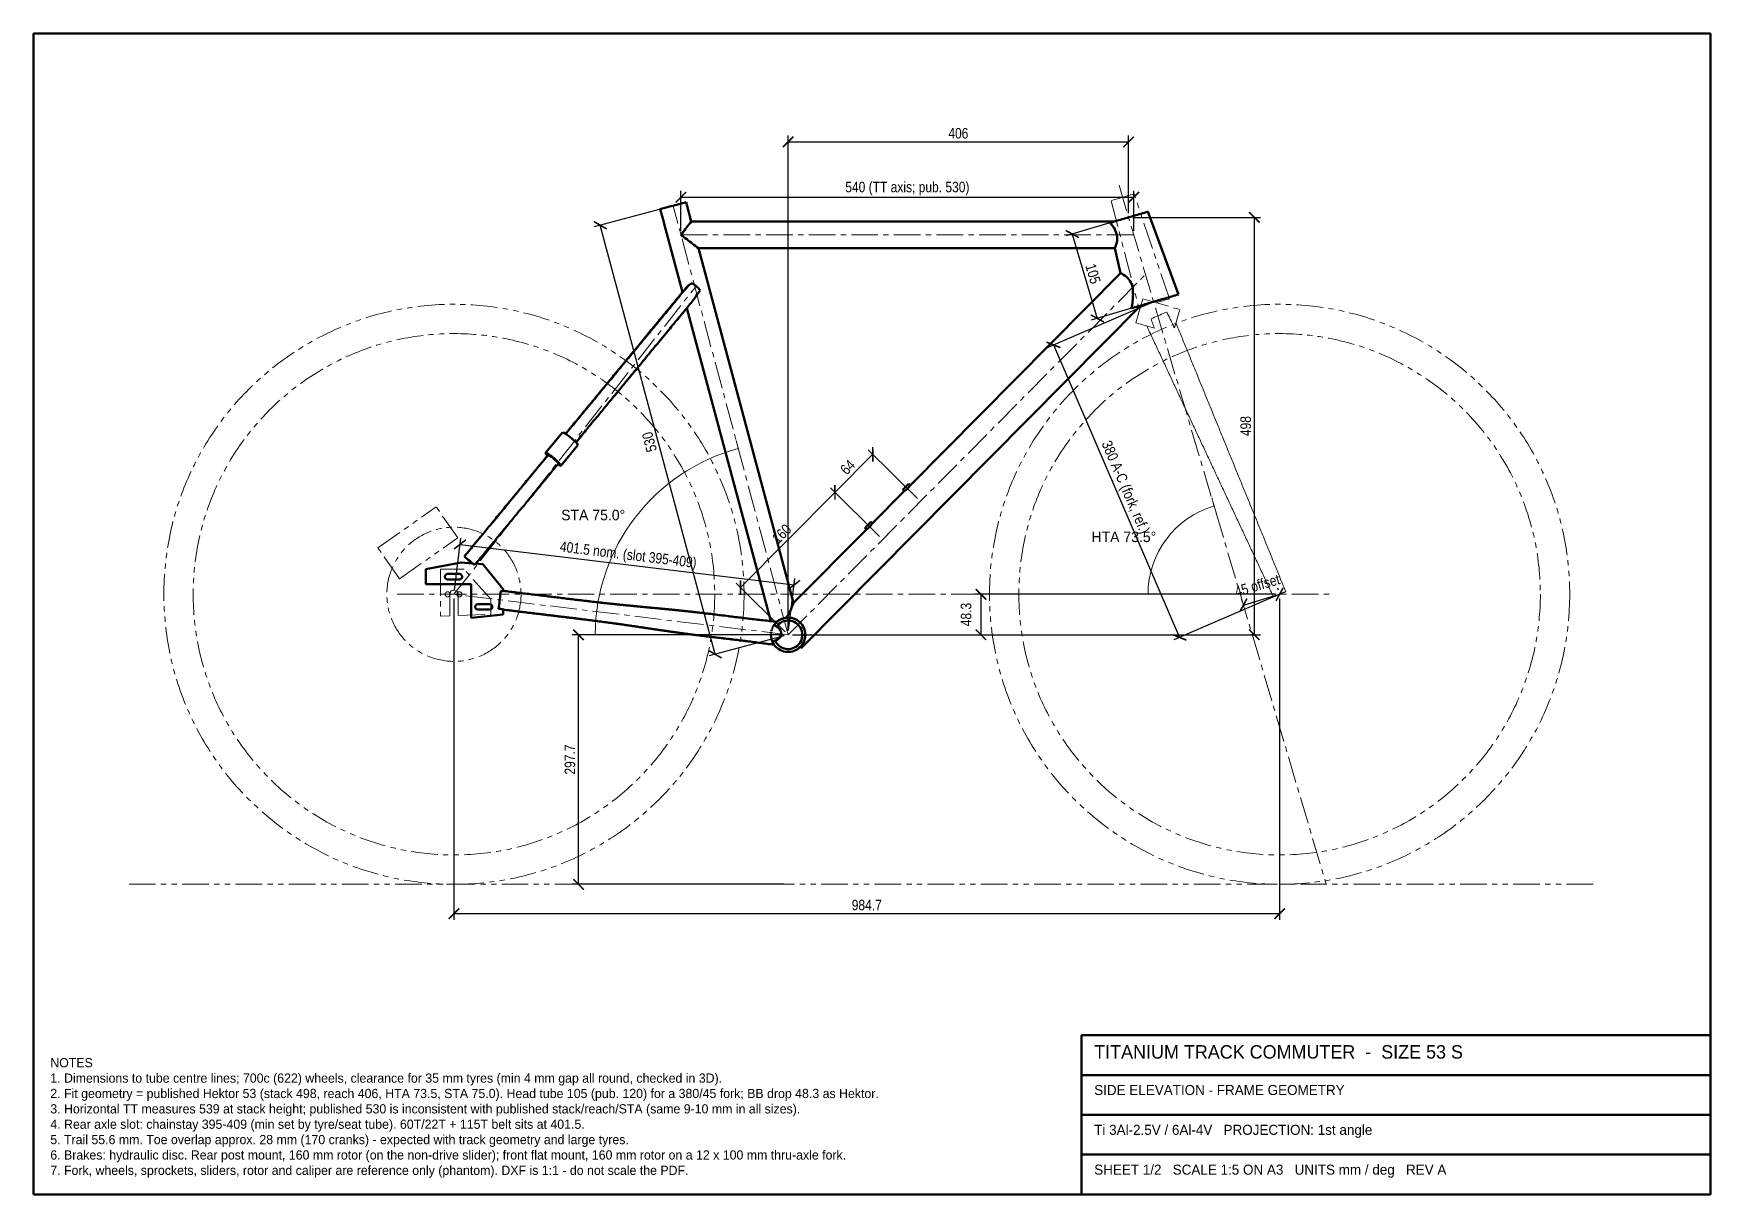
# Model space of a CAD drawing. Header units: millimetres. Extents: x -900 to 1100, y -668 to 717.
import ezdxf

# ---------------------------------------------------------------- set-up
doc = ezdxf.new("R2010")
doc.units = ezdxf.units.MM
doc.header["$LTSCALE"] = 10
doc.linetypes.add('CENTER', pattern=[5.08, 3.175, -0.635, 0.635, -0.635])
doc.linetypes.add('PHANTOM', pattern=[6.35, 3.175, -0.635, 0.635, -0.635, 0.635, -0.635])
for name, color, linetype, lineweight in [('CENTER', 1, 'CENTER', 18), ('DIM', 3, 'CONTINUOUS', 18), ('FRAME', 7, 'CONTINUOUS', 50), ('REFERENCE', 5, 'PHANTOM', 18), ('SHEET', 7, 'CONTINUOUS', 50), ('TEXT', 7, 'CONTINUOUS', 25)]:
    doc.layers.add(name, color=color, linetype=linetype, lineweight=lineweight)
doc.styles.add('OpenSansCondensed-Light', font='OpenSansCondensed-Light.ttf')
doc.dimstyles.new('EZDXF', dxfattribs={"dimtxt": 12.5, "dimasz": 12.5, "dimexe": 7.5, "dimexo": 5, "dimgap": 4, "dimtad": 1, "dimdec": 1, "dimzin": 12, "dimdsep": 46, "dimtxsty": 'OpenSansCondensed-Light', "dimblk": 'ARCHTICK', "dimcen": 2.5, "dimclrd": 3, "dimclre": 3, "dimadec": 1, "dimazin": 3, "dimtfac": 0.5, "dimtmove": 2, "dimatfit": 3})

msp = doc.modelspace()

# ---------------------------------------------------------------- texts
at = {"layer": 'DIM', "char_height": 12.5, "attachment_point": 3}
for s, insert in [('STA 75.0°', (-194.37, 149.15)), ('HTA 73.5°', (439.05, 123.11))]:
    msp.add_mtext(s, dxfattribs=dict(at, insert=insert))
at = {"layer": 'TEXT', "attachment_point": 1}
for s, insert, char_height in [('TITANIUM TRACK COMMUTER  -  SIZE 53 S', (365, -489.56), 16), ('SIDE ELEVATION - FRAME GEOMETRY', (365, -537.06), 12), ('Ti 3Al-2.5V / 6Al-4V   PROJECTION: 1st angle', (365, -584.56), 12), ('SHEET 1/2   SCALE 1:5 ON A3   UNITS mm / deg   REV A', (365, -632.06), 12)]:
    msp.add_mtext(s, dxfattribs=dict(at, insert=insert, char_height=char_height))
at = {"layer": 'TEXT', "insert": (-880, -647.68), "char_height": 11, "width": 1150, "attachment_point": 7}
msp.add_mtext('NOTES\\P1. Dimensions to tube centre lines; 700c (622) wheels, clearance for 35 mm tyres (min 4 mm gap all round, checked in 3D).\\P2. Fit geometry = published Hektor 53 (stack 498, reach 406, HTA 73.5, STA 75.0). Head tube 105 (pub. 120) for a 380/45 fork; BB drop 48.3 as Hektor.\\P3. Horizontal TT measures 539 at stack height; published 530 is inconsistent with published stack/reach/STA (same 9-10 mm in all sizes).\\P4. Rear axle slot: chainstay 395-409 (min set by tyre/seat tube). 60T/22T + 115T belt sits at 401.5.\\P5. Trail 55.6 mm. Toe overlap approx. 28 mm (170 cranks) - expected with track geometry and large tyres.\\P6. Brakes: hydraulic disc. Rear post mount, 160 mm rotor (on the non-drive slider); front flat mount, 160 mm rotor on a 12 x 100 mm thru-axle fork.\\P7. Fork, wheels, sprockets, sliders, rotor and caliper are reference only (phantom). DXF is 1:1 - do not scale the PDF.', dxfattribs=at)

# ---------------------------------------------------------------- blocks, each defined once
blk = doc.blocks.new('_ARCHTICK')
at = {"color": 0, "linetype": 'BYBLOCK', "const_width": 0.15}
blk.add_lwpolyline([(-0.5, -0.5), (0.5, 0.5)], dxfattribs=at)
blk = doc.blocks.new('*D11')
at = {"color": 3}
for p, q in [((541.6, 40.3), (540.9, 42.7)), ((543, 35.5), (586.1, 48.3)), ((584.7, 53.1), (584, 55.5))]:
    blk.add_line(p, q, dxfattribs=at)
at = {"layer": 'Defpoints'}
for p in [(586.1, 48.3), (543, 35.5), (543, 35.5)]:
    blk.add_point(p, dxfattribs=at)
at = {"layer": 'DIM', "color": 3, "xscale": 12.5, "yscale": 12.5}
for p, rotation in [((543, 35.5), 196.5), ((586.1, 48.3), 16.499999999999996)]:
    blk.add_blockref('_ARCHTICK', p, dxfattribs=dict(at, rotation=rotation))
at = {"layer": 'DIM', "insert": (559.5, 58.9), "char_height": 12.5, "attachment_point": 5, "rotation": 16.5, "style": 'OpenSansCondensed-Light'}
blk.add_mtext('45 offset', dxfattribs=at)

# ---------------------------------------------------------------- dimensions: what is measured, and where the dimension line sits
at = {"layer": 'DIM'}
for base, p1, p2 in [((0, 588), (0, 0), (406, 498)), ((-398.58, -332.68), (-398.58, 48.32), (586.13, 48.32))]:
    msp.add_linear_dim(base=base, p1=p1, p2=p2, dimstyle='EZDXF', dxfattribs=at).render()
msp.add_linear_dim(base=(-127.84, 522.1), p1=(-127.84, 477.1), p2=(412.19, 477.1), text='<> (TT axis; pub. 530)', dimstyle='EZDXF', dxfattribs=at).render()
for base, p1, p2, angle in [((-86.93, -23.29), (0, 0), (-137.17, 511.94), 105), ((556, 0), (0, 0), (406, 498), 90), ((338.88, 478.12), (406, 498), (435.82, 397.32), 286.5), ((55.82, 169.95), (112.64, 113.63), (157.69, 159.09), 45.25156), ((-56.82, 56.32), (0, 0), (112.64, 113.63), 45.25156), ((230, 0), (0, 0), (586.13, 48.32), 90), ((-250, -297.68), (0, -297.68), (0, 0), 90)]:
    msp.add_linear_dim(base=base, p1=p1, p2=p2, angle=angle, dimstyle='EZDXF', dxfattribs=at).render()
for base, p1, p2, angle, text in [((316.42, 345.9), (435.82, 397.32), (586.13, 48.32), 293.30099, '<> A-C (fork, ref.)'), ((-391.36, 107.88), (-398.58, 48.32), (0, 0), 353.08822, '<> nom. (slot 395-409)')]:
    msp.add_linear_dim(base=base, p1=p1, p2=p2, angle=angle, text=text, dimstyle='EZDXF', dxfattribs=at).render()
dim = msp.add_linear_dim(base=(542.99, 35.54), p1=(542.99, 35.54), p2=(586.13, 48.32), angle=16.5, text='<> offset', dimstyle='EZDXF', dxfattribs=at)
dim.commit()
dim.dimension.update_dxf_attribs({"geometry": '*D11', "text_midpoint": (559.52, 58.95)})

# ---------------------------------------------------------------- linework, layer by layer
at = {"layer": 'CENTER'}
for p, q in [((394.64, 536.35), (641.69, -297.68)), ((0, 0), (-137.17, 511.94)), ((-127.84, 477.1), (412.19, 477.1)), ((0, 0), (426.17, 429.92)), ((-398.58, 48.32), (-111.02, 414.31)), ((-466.14, 48.32), (646.13, 48.32)), ((0, 0), (-398.58, 48.32))]:
    msp.add_line(p, q, dxfattribs=at)
for centre in [(-406.14, 48.32), (-392.03, 48.32)]:
    msp.add_circle(centre, 3, dxfattribs=at)
at = {"layer": 'DIM'}
for p, q in [((-56.94, 212.5), (-62.12, 231.82)), ((510.8, 144.2), (505.12, 163.38)), ((439.2, 48.32), (419.2, 48.32)), ((-220, 0), (-240, 0))]:
    msp.add_line(p, q, dxfattribs=at)
for centre, radius, start in [((0, 0), 230, 105), ((539.2, 48.32), 110, 106.5)]:
    msp.add_arc(centre, radius, start, 180, dxfattribs=at)
at = {"layer": 'FRAME'}
for points in [[(-152.5, 507.83), (-150.31, 508.42), (-148.12, 509.01), (-145.93, 509.6), (-143.73, 510.18), (-141.54, 510.77), (-139.35, 511.36), (-137.16, 511.94), (-134.97, 512.53), (-132.78, 513.12), (-130.58, 513.71), (-128.39, 514.29), (-126.2, 514.88), (-124.01, 515.47), (-121.82, 516.06)], [(-148.81, 494.05), (-152.5, 507.83)], [(-115.64, 493), (-121.82, 516.06)], [(383.94, 491.46), (385.99, 492.07), (388.03, 492.68), (390.08, 493.29), (392.13, 493.89), (394.18, 494.5), (396.23, 495.11), (398.28, 495.71), (400.33, 496.32), (402.38, 496.93), (404.43, 497.53), (406.47, 498.14), (408.52, 498.75), (410.57, 499.35), (412.62, 499.96), (414.67, 500.57), (416.72, 501.17), (418.77, 501.78), (420.82, 502.39), (422.87, 503), (424.91, 503.6), (426.96, 504.21), (429.01, 504.82)], [(465.55, 406.13), (429.01, 504.82)], [(-148.81, 494.05), (-148.62, 493.55), (-148.46, 493.04), (-148.3, 492.53), (-148.17, 492.01), (-148.05, 491.49), (-147.95, 490.97), (-147.87, 490.44)], [(-148.48, 493.11), (-148.52, 493.25), (-148.57, 493.38), (-148.61, 493.52), (-148.66, 493.65), (-148.71, 493.79), (-148.76, 493.92), (-148.81, 494.05)], [(-148.2, 492.15), (-148.23, 492.26), (-148.26, 492.37), (-148.29, 492.48), (-148.32, 492.59), (-148.35, 492.7), (-148.38, 492.81), (-148.42, 492.92)], [(-148.17, 492.02), (-148.17, 492.02), (-148.17, 492.02), (-148.17, 492.03), (-148.17, 492.03), (-148.18, 492.04), (-148.18, 492.04), (-148.18, 492.05)], [(-148.14, 491.88), (-148.14, 491.89), (-148.14, 491.91), (-148.15, 491.92), (-148.15, 491.93), (-148.15, 491.94), (-148.16, 491.95), (-148.16, 491.96)], [(-147.96, 491), (-147.98, 491.12), (-148.01, 491.25), (-148.03, 491.37), (-148.05, 491.5), (-148.08, 491.62), (-148.11, 491.74), (-148.14, 491.87)], [(-147.87, 490.44), (-147.88, 490.52), (-147.9, 490.6), (-147.91, 490.68), (-147.92, 490.75), (-147.93, 490.83), (-147.95, 490.91), (-147.96, 490.99)], [(-125.98, 408.73), (-147.87, 490.44)], [(-115.64, 493), (-116.99, 491.23), (-118.35, 489.47), (-119.7, 487.7), (-121.06, 485.93), (-122.42, 484.17), (-123.77, 482.4), (-125.13, 480.63), (-126.48, 478.87), (-127.84, 477.1)], [(-115.64, 493), (389.12, 493)], [(383.94, 491.46), (385.45, 489.64), (386.9, 487.75), (388.24, 485.78), (389.46, 483.74), (390.51, 481.61), (391.37, 479.4), (391.97, 477.1)], [(384.72, 490.54), (384.72, 490.54), (384.72, 490.54), (384.72, 490.54), (384.72, 490.54), (384.72, 490.54), (384.72, 490.54), (384.72, 490.54)], [(384.73, 490.53), (384.73, 490.53), (384.73, 490.53), (384.73, 490.53), (384.73, 490.53), (384.73, 490.53), (384.73, 490.53), (384.73, 490.53)], [(384.9, 490.32), (384.9, 490.32), (384.9, 490.32), (384.9, 490.32), (384.9, 490.32), (384.9, 490.32), (384.89, 490.33), (384.89, 490.33)], [(384.91, 490.3), (384.91, 490.3), (384.91, 490.31), (384.91, 490.31), (384.91, 490.31), (384.91, 490.31), (384.9, 490.31), (384.9, 490.32)], [(384.93, 490.28), (384.93, 490.29), (384.92, 490.29), (384.92, 490.29), (384.92, 490.29), (384.92, 490.3), (384.92, 490.3), (384.91, 490.3)], [(385.02, 490.18), (385.01, 490.18), (385.01, 490.18), (385.01, 490.19), (385.01, 490.19), (385, 490.19), (385, 490.2), (385, 490.2)], [(385.28, 489.85), (385.27, 489.86), (385.27, 489.87), (385.26, 489.88), (385.26, 489.88), (385.25, 489.89), (385.24, 489.9), (385.24, 489.9)], [(-127.84, 477.1), (-126.11, 475.78), (-124.39, 474.45), (-122.66, 473.13), (-120.93, 471.8), (-119.2, 470.48), (-117.48, 469.15), (-115.75, 467.83), (-114.02, 466.5), (-112.3, 465.18), (-110.57, 463.85), (-108.84, 462.53), (-107.12, 461.2)], [(-107.12, 461.2), (-107.55, 461.53), (-107.97, 461.86), (-108.4, 462.19), (-108.83, 462.51), (-109.26, 462.84), (-109.69, 463.17), (-110.11, 463.5)], [(6.29, 37.95), (-107.12, 461.2)], [(-107.12, 461.2), (389.74, 461.2)], [(391.97, 477.1), (392.31, 474.8), (392.38, 472.47), (392.21, 470.15), (391.82, 467.86), (391.26, 465.6), (390.55, 463.38), (389.74, 461.2)], [(389.74, 461.2), (389.96, 461.76), (390.17, 462.32), (390.38, 462.88), (390.58, 463.45), (390.77, 464.02), (390.95, 464.59), (391.13, 465.16)], [(389.74, 461.2), (396.42, 431.52)], [(145.41, 178.3), (396.42, 431.52)], [(396.42, 431.52), (398.25, 430.5), (400.03, 429.41), (401.75, 428.22), (403.4, 426.93), (404.93, 425.51), (406.34, 423.96), (407.58, 422.28), (408.64, 420.47), (409.49, 418.57), (410.15, 416.58), (410.64, 414.55), (410.97, 412.48), (411.18, 410.4), (411.28, 408.31), (411.3, 406.22), (411.24, 404.13), (411.13, 402.04), (410.97, 399.95), (410.76, 397.87), (410.53, 395.79), (410.26, 393.72), (409.97, 391.64), (409.66, 389.58)], [(-265.43, 239.76), (-264.14, 241.33), (-262.85, 242.89), (-261.56, 244.45), (-260.27, 246.01), (-258.98, 247.58), (-257.69, 249.14), (-256.4, 250.7), (-255.12, 252.26), (-253.83, 253.83), (-252.54, 255.39), (-251.25, 256.95), (-249.96, 258.51), (-248.67, 260.08), (-247.38, 261.64), (-246.09, 263.2), (-244.8, 264.76), (-243.51, 266.33), (-242.22, 267.89), (-240.93, 269.45), (-239.64, 271.01), (-238.35, 272.58), (-237.06, 274.14), (-235.77, 275.7), (-234.49, 277.26), (-233.2, 278.83), (-231.91, 280.39), (-230.62, 281.95), (-229.33, 283.51), (-228.04, 285.07), (-226.75, 286.64), (-225.46, 288.2), (-224.17, 289.76), (-222.88, 291.32), (-221.59, 292.89), (-220.3, 294.45), (-219.01, 296.01), (-217.72, 297.57), (-216.43, 299.14), (-215.14, 300.7), (-213.86, 302.26), (-212.57, 303.82), (-211.28, 305.39), (-209.99, 306.95), (-208.7, 308.51), (-207.41, 310.07), (-206.12, 311.64), (-204.83, 313.2), (-203.54, 314.76), (-202.25, 316.32), (-200.96, 317.89), (-199.67, 319.45), (-198.38, 321.01), (-197.09, 322.57), (-195.8, 324.14), (-194.51, 325.7), (-193.23, 327.26), (-191.94, 328.82), (-190.65, 330.39), (-189.36, 331.95), (-188.07, 333.51), (-186.78, 335.07), (-185.49, 336.64), (-184.2, 338.2), (-182.91, 339.76), (-181.62, 341.32), (-180.33, 342.89), (-179.04, 344.45), (-177.75, 346.01), (-176.47, 347.57), (-175.18, 349.14), (-173.89, 350.7), (-172.6, 352.26), (-171.31, 353.82), (-170.02, 355.39), (-168.73, 356.95), (-167.44, 358.51), (-166.15, 360.07), (-164.86, 361.64), (-163.57, 363.2), (-162.28, 364.76), (-160.99, 366.32), (-159.7, 367.89), (-158.41, 369.45), (-157.12, 371.01), (-155.84, 372.57), (-154.55, 374.13), (-153.26, 375.7), (-151.97, 377.26), (-150.68, 378.82), (-149.39, 380.38), (-148.1, 381.95), (-146.81, 383.51), (-145.52, 385.07), (-144.23, 386.63), (-142.94, 388.19), (-141.65, 389.76), (-140.36, 391.32), (-139.07, 392.88), (-137.78, 394.44), (-136.49, 396), (-135.2, 397.56), (-133.91, 399.13), (-132.62, 400.69), (-131.33, 402.25), (-130.04, 403.81), (-128.75, 405.38), (-127.46, 406.94), (-126.17, 408.5), (-124.88, 410.06), (-123.59, 411.63), (-122.3, 413.19), (-121.02, 414.75)], [(-265.34, 239.71), (-264.04, 241.27), (-262.75, 242.84), (-261.45, 244.41), (-260.15, 245.97), (-258.86, 247.54), (-257.56, 249.11), (-256.26, 250.68), (-254.97, 252.24), (-253.67, 253.81), (-252.37, 255.38), (-251.08, 256.94), (-249.78, 258.51), (-248.48, 260.08), (-247.18, 261.65), (-245.89, 263.21), (-244.59, 264.78), (-243.29, 266.35), (-242, 267.92), (-240.7, 269.48), (-239.4, 271.05), (-238.11, 272.62), (-236.81, 274.19), (-235.51, 275.75), (-234.22, 277.32), (-232.92, 278.89), (-231.62, 280.46), (-230.33, 282.02), (-229.03, 283.59), (-227.73, 285.16), (-226.44, 286.72), (-225.14, 288.29), (-223.84, 289.86), (-222.55, 291.43), (-221.25, 292.99), (-219.96, 294.56), (-218.66, 296.13), (-217.36, 297.7), (-216.07, 299.26), (-214.77, 300.83), (-213.47, 302.4), (-212.18, 303.97), (-210.88, 305.53), (-209.58, 307.1), (-208.29, 308.67), (-206.99, 310.24), (-205.69, 311.8), (-204.4, 313.37), (-203.1, 314.94), (-201.8, 316.51), (-200.5, 318.07), (-199.21, 319.64), (-197.91, 321.21), (-196.61, 322.77), (-195.32, 324.34), (-194.02, 325.91), (-192.72, 327.48), (-191.43, 329.04), (-190.13, 330.61), (-188.83, 332.18), (-187.54, 333.75), (-186.24, 335.31), (-184.94, 336.88), (-183.65, 338.45), (-182.35, 340.01), (-181.05, 341.58), (-179.76, 343.15), (-178.46, 344.72), (-177.16, 346.28), (-175.86, 347.85), (-174.57, 349.42), (-173.27, 350.98), (-171.97, 352.55), (-170.68, 354.12), (-169.38, 355.69), (-168.08, 357.25), (-166.79, 358.82), (-165.49, 360.39), (-164.19, 361.96), (-162.9, 363.52), (-161.6, 365.09), (-160.3, 366.66), (-159.01, 368.23), (-157.71, 369.79), (-156.41, 371.36), (-155.12, 372.93), (-153.82, 374.5), (-152.53, 376.06), (-151.23, 377.63), (-149.93, 379.2), (-148.64, 380.77), (-147.34, 382.33), (-146.04, 383.9), (-144.75, 385.47), (-143.45, 387.04), (-142.16, 388.61), (-140.86, 390.18), (-139.57, 391.74), (-138.27, 393.31), (-136.97, 394.88), (-135.68, 396.45), (-134.38, 398.02), (-133.09, 399.58), (-131.79, 401.15), (-130.5, 402.72), (-129.2, 404.29), (-127.91, 405.86), (-126.61, 407.43), (-125.32, 409), (-124.02, 410.56), (-122.72, 412.13), (-121.43, 413.7), (-120.13, 415.27), (-118.84, 416.84)], [(-129.24, 404.79), (-129.27, 404.75), (-129.29, 404.71), (-129.32, 404.68), (-129.35, 404.64), (-129.38, 404.6), (-129.41, 404.57), (-129.44, 404.53)], [(-128.92, 405.16), (-128.92, 405.16), (-128.92, 405.16), (-128.92, 405.16), (-128.92, 405.16), (-128.92, 405.16), (-128.92, 405.16), (-128.92, 405.16)], [(-125.98, 408.73), (-126.36, 408.27), (-126.75, 407.8), (-127.13, 407.34), (-127.51, 406.87), (-127.89, 406.41), (-128.28, 405.95), (-128.66, 405.48)], [(-118.84, 416.84), (-119.17, 416.57), (-119.5, 416.29), (-119.82, 416), (-120.14, 415.7), (-120.44, 415.4), (-120.73, 415.08), (-121.02, 414.75)], [(-115.13, 419.34), (-115.67, 419), (-116.21, 418.65), (-116.75, 418.31), (-117.28, 417.96), (-117.81, 417.6), (-118.33, 417.22), (-118.84, 416.84)], [(-115.13, 419.34), (-113.42, 418.51), (-111.81, 417.5), (-110.28, 416.38), (-108.83, 415.16), (-107.45, 413.85), (-106.18, 412.44), (-105.1, 410.88)], [(-113.22, 399.1), (-111.97, 400.72), (-110.82, 402.4), (-109.7, 404.12), (-108.6, 405.84), (-107.49, 407.56), (-106.33, 409.24), (-105.1, 410.88)], [(409.66, 389.58), (411.66, 390.17), (413.65, 390.76), (415.65, 391.35), (417.65, 391.94), (419.64, 392.53), (421.64, 393.12), (423.63, 393.71), (425.63, 394.3), (427.62, 394.9), (429.62, 395.49), (431.62, 396.08), (433.61, 396.67), (435.61, 397.26), (437.6, 397.85), (439.6, 398.44), (441.6, 399.03), (443.59, 399.63), (445.59, 400.22), (447.58, 400.81), (449.58, 401.4), (451.57, 401.99), (453.57, 402.58), (455.57, 403.17), (457.56, 403.76), (459.56, 404.35), (461.55, 404.95), (463.55, 405.54), (465.55, 406.13)], [(-253.09, 229.58), (-251.79, 231.15), (-250.5, 232.72), (-249.2, 234.29), (-247.91, 235.86), (-246.61, 237.43), (-245.32, 239), (-244.02, 240.57), (-242.73, 242.14), (-241.43, 243.71), (-240.14, 245.28), (-238.84, 246.84), (-237.55, 248.41), (-236.25, 249.98), (-234.96, 251.55), (-233.66, 253.12), (-232.37, 254.69), (-231.07, 256.26), (-229.78, 257.83), (-228.48, 259.4), (-227.18, 260.97), (-225.89, 262.54), (-224.59, 264.11), (-223.3, 265.68), (-222, 267.25), (-220.71, 268.82), (-219.41, 270.39), (-218.12, 271.96), (-216.82, 273.53), (-215.53, 275.1), (-214.23, 276.67), (-212.94, 278.24), (-211.64, 279.8), (-210.35, 281.37), (-209.05, 282.94), (-207.76, 284.51), (-206.46, 286.08), (-205.17, 287.65), (-203.87, 289.22), (-202.58, 290.79), (-201.28, 292.36), (-199.99, 293.93), (-198.69, 295.5), (-197.4, 297.07), (-196.1, 298.64), (-194.81, 300.21), (-193.51, 301.78), (-192.22, 303.35), (-190.92, 304.92), (-189.63, 306.49), (-188.33, 308.06), (-187.04, 309.63), (-185.74, 311.2), (-184.44, 312.76), (-183.15, 314.33), (-181.85, 315.9), (-180.56, 317.47), (-179.26, 319.04), (-177.97, 320.61), (-176.67, 322.18), (-175.38, 323.75), (-174.08, 325.32), (-172.79, 326.89), (-171.49, 328.46), (-170.2, 330.03), (-168.9, 331.6), (-167.61, 333.17), (-166.31, 334.74), (-165.02, 336.31), (-163.72, 337.88), (-162.42, 339.45), (-161.13, 341.01), (-159.83, 342.58), (-158.54, 344.15), (-157.24, 345.72), (-155.95, 347.29), (-154.65, 348.86), (-153.36, 350.43), (-152.06, 352), (-150.77, 353.57), (-149.47, 355.14), (-148.18, 356.71), (-146.88, 358.28), (-145.59, 359.85), (-144.29, 361.42), (-143, 362.99), (-141.7, 364.56), (-140.41, 366.13), (-139.11, 367.7), (-137.82, 369.27), (-136.52, 370.84), (-135.23, 372.41), (-133.93, 373.98), (-132.64, 375.55), (-131.34, 377.12), (-130.05, 378.69), (-128.76, 380.26), (-127.46, 381.83), (-126.17, 383.4), (-124.87, 384.97), (-123.58, 386.54), (-122.28, 388.11), (-120.99, 389.68), (-119.69, 391.25), (-118.4, 392.82), (-117.1, 394.39), (-115.81, 395.96), (-114.51, 397.53), (-113.22, 399.1)], [(-120.9, 389.78), (-122.23, 388.17), (-123.56, 386.56), (-124.89, 384.95), (-126.22, 383.34), (-127.55, 381.72), (-128.87, 380.11), (-130.2, 378.5), (-131.53, 376.89), (-132.86, 375.28), (-134.19, 373.67), (-135.52, 372.06), (-136.85, 370.45), (-138.18, 368.83), (-139.5, 367.22), (-140.83, 365.61), (-142.16, 364), (-143.49, 362.39), (-144.82, 360.78), (-146.15, 359.17), (-147.48, 357.56), (-148.81, 355.94), (-150.14, 354.33), (-151.47, 352.72), (-152.8, 351.11), (-154.13, 349.5), (-155.45, 347.89)], [(-139.6, 392.24), (-140.97, 390.57), (-142.35, 388.9), (-143.73, 387.24), (-145.1, 385.57), (-146.48, 383.9), (-147.86, 382.24), (-149.23, 380.57)], [(-20.82, 16.28), (-120.9, 389.78)], [(15.8, -15.66), (420.76, 392.86)], [(-152.88, 376.15), (-154.36, 374.36), (-155.84, 372.57), (-157.31, 370.78), (-158.79, 368.99), (-160.27, 367.21), (-161.74, 365.42), (-163.22, 363.63), (-164.7, 361.84), (-166.17, 360.05), (-167.65, 358.26), (-169.12, 356.47)], [(-193.99, 326.33), (-195.37, 324.66), (-196.75, 322.99), (-198.13, 321.31), (-199.51, 319.64), (-200.89, 317.97), (-202.27, 316.3), (-203.65, 314.62), (-205.03, 312.95), (-206.41, 311.28), (-207.79, 309.61), (-209.17, 307.93), (-210.55, 306.26), (-211.93, 304.59), (-213.31, 302.92), (-214.69, 301.24), (-216.07, 299.57), (-217.45, 297.9), (-218.83, 296.23), (-220.21, 294.56), (-221.59, 292.88), (-222.97, 291.21), (-224.36, 289.54)], [(-180.61, 317.42), (-181.94, 315.8), (-183.27, 314.19), (-184.6, 312.58), (-185.93, 310.97), (-187.25, 309.36), (-188.58, 307.75), (-189.91, 306.14), (-191.24, 304.53), (-192.57, 302.91), (-193.9, 301.3), (-195.23, 299.69), (-196.56, 298.08), (-197.89, 296.47), (-199.22, 294.86), (-200.55, 293.25), (-201.88, 291.64), (-203.21, 290.02), (-204.54, 288.41), (-205.87, 286.8), (-207.2, 285.19), (-208.53, 283.58), (-209.86, 281.97), (-211.19, 280.36)], [(-289.43, 216.96), (-269.22, 241.45)], [(-269.22, 241.45), (-267.16, 240.82), (-265.26, 239.65), (-263.43, 238.38), (-261.64, 237.05), (-259.88, 235.67), (-258.16, 234.25), (-256.47, 232.79), (-254.83, 231.28), (-253.23, 229.72), (-251.72, 228.08), (-250.71, 226.18)], [(-253.53, 254.19), (-255.02, 252.38), (-256.5, 250.58), (-257.99, 248.78), (-259.48, 246.98), (-260.97, 245.17), (-262.45, 243.37), (-263.94, 241.57), (-265.43, 239.76)], [(-241.17, 244.02), (-242.66, 242.21), (-244.15, 240.41), (-245.64, 238.6), (-247.13, 236.8), (-248.62, 234.99), (-250.11, 233.19), (-251.6, 231.38), (-253.09, 229.58)], [(-270.92, 201.69), (-250.71, 226.18)], [(-372.43, 84.96), (-371.13, 86.53), (-369.84, 88.1), (-368.54, 89.67), (-367.25, 91.24), (-365.95, 92.81), (-364.65, 94.38), (-363.36, 95.95), (-362.06, 97.52), (-360.77, 99.09), (-359.47, 100.66), (-358.18, 102.23), (-356.88, 103.8), (-355.59, 105.37), (-354.29, 106.94), (-353, 108.51), (-351.7, 110.08), (-350.41, 111.65), (-349.11, 113.22), (-347.82, 114.79), (-346.52, 116.36), (-345.23, 117.93), (-343.93, 119.5), (-342.64, 121.07), (-341.34, 122.64), (-340.05, 124.21), (-338.75, 125.77), (-337.46, 127.34), (-336.16, 128.91), (-334.87, 130.48), (-333.57, 132.05), (-332.28, 133.62), (-330.98, 135.19), (-329.69, 136.76), (-328.39, 138.33), (-327.09, 139.9), (-325.8, 141.47), (-324.5, 143.04), (-323.21, 144.61), (-321.91, 146.18), (-320.62, 147.75), (-319.32, 149.32), (-318.03, 150.89), (-316.73, 152.46), (-315.44, 154.03), (-314.14, 155.6), (-312.84, 157.17), (-311.55, 158.74), (-310.25, 160.31), (-308.96, 161.88), (-307.66, 163.44), (-306.37, 165.01), (-305.07, 166.58), (-303.78, 168.15), (-302.48, 169.72), (-301.19, 171.29), (-299.89, 172.86), (-298.6, 174.43), (-297.3, 176), (-296.01, 177.57), (-294.71, 179.14), (-293.42, 180.71), (-292.12, 182.28), (-290.83, 183.85), (-289.53, 185.42), (-288.23, 186.99), (-286.94, 188.56), (-285.64, 190.13), (-284.35, 191.7), (-283.05, 193.27), (-281.76, 194.84), (-280.46, 196.41), (-279.17, 197.98), (-277.87, 199.55), (-276.58, 201.12), (-275.28, 202.69), (-273.99, 204.26)], [(-360.74, 124.26), (-359.44, 125.84), (-358.13, 127.43), (-356.82, 129.01), (-355.52, 130.59), (-354.21, 132.18), (-352.9, 133.76), (-351.59, 135.35), (-350.29, 136.93), (-348.98, 138.51), (-347.67, 140.1), (-346.37, 141.68), (-345.06, 143.26), (-343.75, 144.85), (-342.44, 146.43), (-341.14, 148.01), (-339.83, 149.6), (-338.52, 151.18), (-337.22, 152.76), (-335.91, 154.35), (-334.6, 155.93), (-333.29, 157.52), (-331.99, 159.1), (-330.68, 160.68), (-329.37, 162.27), (-328.06, 163.85), (-326.76, 165.43), (-325.45, 167.02), (-324.14, 168.6), (-322.83, 170.18), (-321.53, 171.76), (-320.22, 173.35), (-318.91, 174.93), (-317.6, 176.51), (-316.29, 178.1), (-314.99, 179.68), (-313.68, 181.26), (-312.37, 182.85), (-311.06, 184.43), (-309.75, 186.01), (-308.45, 187.59), (-307.14, 189.18), (-305.83, 190.76), (-304.52, 192.34), (-303.21, 193.92), (-301.9, 195.51), (-300.6, 197.09), (-299.29, 198.67), (-297.98, 200.25), (-296.67, 201.84), (-295.36, 203.42), (-294.05, 205), (-292.74, 206.58), (-291.43, 208.17), (-290.13, 209.75), (-288.82, 211.33), (-287.51, 212.91), (-286.2, 214.5)], [(-286.33, 214.44), (-287.63, 212.86), (-288.94, 211.28), (-290.24, 209.69), (-291.55, 208.11), (-292.86, 206.53), (-294.16, 204.95), (-295.47, 203.37), (-296.77, 201.78), (-298.08, 200.2), (-299.38, 198.62), (-300.69, 197.04), (-301.99, 195.46), (-303.3, 193.87), (-304.61, 192.29), (-305.91, 190.71), (-307.22, 189.13), (-308.52, 187.54), (-309.83, 185.96), (-311.13, 184.38), (-312.44, 182.8), (-313.75, 181.22), (-315.05, 179.63), (-316.36, 178.05), (-317.66, 176.47), (-318.97, 174.89), (-320.27, 173.31), (-321.58, 171.72), (-322.88, 170.14), (-324.19, 168.56), (-325.49, 166.98), (-326.8, 165.4), (-328.11, 163.81), (-329.41, 162.23), (-330.72, 160.65), (-332.02, 159.07), (-333.33, 157.48), (-334.63, 155.9), (-335.94, 154.32), (-337.24, 152.74), (-338.55, 151.16), (-339.86, 149.57), (-341.16, 147.99), (-342.47, 146.41), (-343.77, 144.83), (-345.08, 143.24), (-346.38, 141.66), (-347.69, 140.08), (-348.99, 138.5), (-350.3, 136.92), (-351.6, 135.33), (-352.91, 133.75), (-354.22, 132.17), (-355.52, 130.59), (-356.83, 129.01), (-358.13, 127.42), (-359.44, 125.84), (-360.74, 124.26)], [(-287.05, 213.56), (-287.47, 214), (-287.89, 214.45), (-288.29, 214.91), (-288.67, 215.38), (-289.04, 215.87), (-289.35, 216.39), (-289.43, 216.96)], [(-289.43, 216.96), (-287.37, 216.33), (-285.47, 215.16), (-283.64, 213.89), (-281.85, 212.56), (-280.09, 211.18), (-278.37, 209.76), (-276.68, 208.3), (-275.04, 206.79), (-273.44, 205.23), (-271.93, 203.59), (-270.92, 201.69)], [(-287.05, 213.56), (-287.36, 213.18), (-287.67, 212.81), (-287.98, 212.43), (-288.29, 212.06), (-288.6, 211.68), (-288.91, 211.31), (-289.22, 210.93)], [(-286.2, 214.5), (-286.22, 214.49), (-286.24, 214.49), (-286.26, 214.48), (-286.28, 214.48), (-286.3, 214.47), (-286.31, 214.45), (-286.33, 214.44)], [(-273.99, 204.26), (-275.21, 206.14), (-276.86, 207.78), (-278.58, 209.32), (-280.37, 210.8), (-282.21, 212.21), (-284.12, 213.52), (-286.2, 214.5)], [(-270.92, 201.69), (-271.5, 201.66), (-272.07, 201.87), (-272.62, 202.13), (-273.16, 202.42), (-273.68, 202.73), (-274.2, 203.05), (-274.71, 203.38)], [(-301.23, 196.38), (-302.56, 194.77), (-303.89, 193.16), (-305.22, 191.55), (-306.55, 189.94), (-307.88, 188.33), (-309.21, 186.71), (-310.54, 185.1), (-311.87, 183.49), (-313.2, 181.88), (-314.53, 180.27), (-315.86, 178.66), (-317.19, 177.05), (-318.52, 175.44), (-319.85, 173.83), (-321.17, 172.21), (-322.5, 170.6), (-323.83, 168.99), (-325.16, 167.38), (-326.49, 165.77), (-327.82, 164.16), (-329.15, 162.55), (-330.48, 160.93), (-331.81, 159.32), (-333.14, 157.71), (-334.47, 156.1), (-335.8, 154.49), (-337.13, 152.88), (-338.46, 151.27), (-339.79, 149.66)], [(136.6, 172.96), (137.6, 173.97), (138.61, 174.99), (139.61, 176), (140.62, 177.02), (141.63, 178.03), (142.63, 179.05), (143.64, 180.06)], [(145.41, 178.3), (143.64, 180.06)], [(-295.54, 178.13), (-297.07, 176.28), (-298.59, 174.44), (-300.12, 172.59), (-301.64, 170.74), (-303.17, 168.89), (-304.7, 167.04), (-306.22, 165.19), (-307.75, 163.34), (-309.27, 161.49), (-310.8, 159.65)], [(100.36, 132.85), (138.37, 171.2)], [(138.37, 171.2), (136.6, 172.96)], [(138.37, 171.2), (139.56, 172.01), (140.7, 172.89), (141.78, 173.85), (142.8, 174.87), (143.74, 175.96), (144.61, 177.1), (145.41, 178.3)], [(145.41, 178.3), (145.32, 178.15), (145.22, 178), (145.13, 177.86), (145.03, 177.71), (144.93, 177.56), (144.83, 177.42), (144.73, 177.27)], [(-341.21, 147.93), (-342.73, 146.08), (-344.25, 144.24), (-345.78, 142.4), (-347.3, 140.56), (-348.82, 138.71), (-350.34, 136.87), (-351.86, 135.03), (-353.38, 133.19)], [(-386.2, 93.41), (-384.86, 95.03), (-383.53, 96.66), (-382.19, 98.28), (-380.85, 99.91), (-379.51, 101.53), (-378.17, 103.15), (-376.83, 104.78), (-375.49, 106.4), (-374.15, 108.02), (-372.81, 109.65), (-371.47, 111.27), (-370.13, 112.9), (-368.79, 114.52), (-367.45, 116.14), (-366.11, 117.77), (-364.77, 119.39), (-363.43, 121.01), (-362.09, 122.64), (-360.74, 124.26)], [(-386.2, 93.41), (-384.86, 95.03), (-383.53, 96.66), (-382.19, 98.28), (-380.85, 99.91), (-379.51, 101.53), (-378.17, 103.15), (-376.83, 104.78), (-375.49, 106.4), (-374.15, 108.02), (-372.81, 109.65), (-371.47, 111.27), (-370.13, 112.9), (-368.79, 114.52), (-367.45, 116.14), (-366.11, 117.77), (-364.77, 119.39), (-363.43, 121.01), (-362.09, 122.64), (-360.74, 124.26)], [(-334.11, 131.4), (-335.61, 129.59), (-337.1, 127.77), (-338.6, 125.96), (-340.1, 124.14), (-341.6, 122.32), (-343.1, 120.51), (-344.6, 118.69)], [(6.29, 37.95), (93.32, 125.75)], [(91.54, 127.51), (92.55, 128.52), (93.55, 129.53), (94.56, 130.55), (95.56, 131.56), (96.57, 132.58), (97.58, 133.59), (98.58, 134.61)], [(93.32, 125.75), (91.54, 127.51)], [(93.32, 125.75), (94.51, 126.56), (95.65, 127.44), (96.73, 128.39), (97.74, 129.42), (98.68, 130.5), (99.56, 131.65), (100.36, 132.85)], [(94.34, 126.44), (94.2, 126.33), (94.05, 126.23), (93.91, 126.13), (93.76, 126.04), (93.61, 125.94), (93.47, 125.84), (93.32, 125.75)], [(100.36, 132.85), (98.58, 134.61)], [(-374.71, 107.34), (-373.53, 108.78), (-372.34, 110.21), (-371.16, 111.64), (-369.98, 113.08), (-368.79, 114.51), (-367.61, 115.95), (-366.42, 117.38)], [(-354.76, 106.37), (-355.82, 105.08), (-356.89, 103.79), (-357.95, 102.5), (-359.01, 101.21), (-360.08, 99.93), (-361.14, 98.64), (-362.21, 97.35)], [(-390.03, 86.32), (-432.14, 78.32)], [(-376.33, 85.26), (-390.03, 86.32)], [(-386.2, 93.41), (-385.45, 94.32), (-384.7, 95.23), (-383.95, 96.14), (-383.21, 97.05), (-382.46, 97.96), (-381.71, 98.86), (-380.96, 99.77)], [(-386.2, 93.41), (-384.51, 92.01), (-382.81, 90.61), (-381.11, 89.2), (-379.41, 87.8), (-377.71, 86.4), (-376.01, 85), (-374.31, 83.6)], [(-373.17, 85.02), (-373.34, 84.82), (-373.5, 84.61), (-373.66, 84.41), (-373.83, 84.21), (-373.99, 84), (-374.15, 83.8), (-374.31, 83.6)], [(-364.03, 84.32), (-373.17, 85.02)], [(-367.69, 90.7), (-368.37, 89.88), (-369.04, 89.06), (-369.72, 88.24), (-370.4, 87.42), (-371.07, 86.6), (-371.75, 85.78), (-372.43, 84.96)], [(-340.03, 54.32), (-364.03, 84.32)], [(-432.14, 78.32), (-432.14, 60.32)], [(-432.14, 60.32), (-378.03, 60.32)], [(-406.14, 66.07), (-407.55, 66.39), (-408.68, 67.29), (-409.3, 68.59), (-409.3, 70.04), (-408.68, 71.34), (-407.55, 72.25), (-406.14, 72.57)], [(-406.14, 66.07), (-407.55, 66.39), (-408.68, 67.29), (-409.3, 68.59), (-409.3, 70.04), (-408.68, 71.34), (-407.55, 72.25), (-406.14, 72.57)], [(-392.03, 72.57), (-406.14, 72.57)], [(-406.14, 66.07), (-392.03, 66.07)], [(-392.03, 72.57), (-390.62, 72.25), (-389.49, 71.34), (-388.87, 70.04), (-388.87, 68.59), (-389.49, 67.29), (-390.62, 66.39), (-392.03, 66.07)], [(-392.03, 72.57), (-390.62, 72.25), (-389.49, 71.34), (-388.87, 70.04), (-388.87, 68.59), (-389.49, 67.29), (-390.62, 66.39), (-392.03, 66.07)], [(-378.03, 60.32), (-378.03, 20.32)], [(-345.32, 31.1), (-345.03, 33.45), (-344.75, 35.81), (-344.46, 38.17), (-344.18, 40.53), (-343.89, 42.88), (-343.61, 45.24), (-343.32, 47.6), (-343.03, 49.96), (-342.75, 52.31)], [(-342.75, 52.31), (-342.36, 52.27), (-341.97, 52.22), (-341.58, 52.18), (-341.2, 52.13), (-340.81, 52.09), (-340.42, 52.04), (-340.03, 51.99)], [(-340.03, 51.99), (-340.03, 54.32)], [(-340.03, 52.4), (-337.82, 52.13), (-335.61, 51.87), (-333.4, 51.6), (-331.19, 51.33), (-328.98, 51.06), (-326.77, 50.79), (-324.56, 50.52), (-322.35, 50.26), (-320.14, 49.99), (-317.93, 49.72), (-315.72, 49.45), (-313.51, 49.18), (-311.3, 48.92)], [(-340.03, 52.4), (-338.02, 52.16), (-336.01, 51.91), (-334, 51.67), (-331.98, 51.43), (-329.97, 51.18), (-327.96, 50.94), (-325.94, 50.69), (-323.93, 50.45), (-321.92, 50.2), (-319.91, 49.96), (-317.89, 49.72), (-315.88, 49.47), (-313.87, 49.23), (-311.85, 48.98), (-309.84, 48.74), (-307.83, 48.5), (-305.82, 48.25), (-303.8, 48.01), (-301.79, 47.76), (-299.78, 47.52), (-297.76, 47.28), (-295.75, 47.03), (-293.74, 46.79), (-291.73, 46.54), (-289.71, 46.3), (-287.7, 46.05), (-285.69, 45.81), (-283.67, 45.56), (-281.66, 45.32), (-279.65, 45.07), (-277.64, 44.82), (-275.62, 44.58), (-273.61, 44.33), (-271.6, 44.09), (-269.59, 43.84), (-267.57, 43.59), (-265.56, 43.35), (-263.55, 43.1), (-261.53, 42.86), (-259.52, 42.61), (-257.51, 42.37), (-255.5, 42.12), (-253.48, 41.88), (-251.47, 41.64), (-249.46, 41.4), (-247.44, 41.15), (-245.43, 40.91), (-243.42, 40.67), (-241.4, 40.44), (-239.39, 40.2), (-237.38, 39.96), (-235.36, 39.73), (-233.35, 39.49), (-231.33, 39.26), (-229.32, 39.03), (-227.31, 38.8), (-225.29, 38.57), (-223.28, 38.35), (-221.26, 38.12), (-219.24, 37.9), (-217.23, 37.68), (-215.21, 37.46), (-213.2, 37.24), (-211.18, 37.03), (-209.17, 36.81), (-207.15, 36.6), (-205.13, 36.39), (-203.12, 36.18), (-201.1, 35.98), (-199.08, 35.77), (-197.06, 35.57), (-195.05, 35.37), (-193.03, 35.16), (-191.01, 34.97), (-188.99, 34.77), (-186.97, 34.57), (-184.96, 34.38), (-182.94, 34.18), (-180.92, 33.99), (-178.9, 33.8), (-176.88, 33.61), (-174.86, 33.41), (-172.85, 33.22), (-170.83, 33.03), (-168.81, 32.84), (-166.79, 32.66), (-164.77, 32.47), (-162.75, 32.28), (-160.73, 32.09), (-158.71, 31.9), (-156.7, 31.71), (-154.68, 31.52), (-152.66, 31.32), (-150.64, 31.13), (-148.62, 30.94), (-146.6, 30.74), (-144.59, 30.55), (-142.57, 30.35), (-140.55, 30.15), (-138.53, 29.95), (-136.51, 29.75), (-134.5, 29.55), (-132.48, 29.34), (-130.46, 29.14), (-128.45, 28.93), (-126.43, 28.72), (-124.41, 28.5), (-122.4, 28.29), (-120.38, 28.07), (-118.36, 27.85), (-116.35, 27.63), (-114.33, 27.41), (-112.32, 27.18), (-110.3, 26.96), (-108.29, 26.73), (-106.28, 26.49), (-104.26, 26.26), (-102.25, 26.03), (-100.23, 25.79), (-98.22, 25.55), (-96.21, 25.31), (-94.19, 25.06), (-92.18, 24.82), (-90.17, 24.58), (-88.16, 24.33), (-86.14, 24.08), (-84.13, 23.83), (-82.12, 23.58), (-80.11, 23.33), (-78.09, 23.08), (-76.08, 22.83), (-74.07, 22.58)], [(-244.69, 40.83), (-243.33, 40.66), (-241.97, 40.5), (-240.61, 40.34), (-239.25, 40.18), (-237.88, 40.02), (-236.52, 39.86), (-235.16, 39.7)], [(-378.03, 20.32), (-340.03, 24.32)], [(-370.14, 30.07), (-371.55, 30.39), (-372.68, 31.29), (-373.3, 32.59), (-373.3, 34.04), (-372.68, 35.34), (-371.55, 36.25), (-370.14, 36.57)], [(-370.14, 30.07), (-371.55, 30.39), (-372.68, 31.29), (-373.3, 32.59), (-373.3, 34.04), (-372.68, 35.34), (-371.55, 36.25), (-370.14, 36.57)], [(-356.03, 36.57), (-370.14, 36.57)], [(-370.14, 30.07), (-356.03, 30.07)], [(-356.03, 36.57), (-354.62, 36.25), (-353.49, 35.34), (-352.87, 34.04), (-352.87, 32.59), (-353.49, 31.29), (-354.62, 30.39), (-356.03, 30.07)], [(-356.03, 36.57), (-354.62, 36.25), (-353.49, 35.34), (-352.87, 34.04), (-352.87, 32.59), (-353.49, 31.29), (-354.62, 30.39), (-356.03, 30.07)], [(-340.03, 30.44), (-340.79, 30.53), (-341.54, 30.63), (-342.3, 30.72), (-343.05, 30.81), (-343.81, 30.91), (-344.56, 31), (-345.32, 31.1)], [(-340.03, 24.32), (-340.03, 30.44)], [(-209.12, 13.85), (-211.17, 14.13), (-213.21, 14.41), (-215.25, 14.69), (-217.29, 14.96), (-219.34, 15.23), (-221.38, 15.51), (-223.42, 15.78), (-225.47, 16.05), (-227.51, 16.31), (-229.55, 16.58), (-231.6, 16.84), (-233.64, 17.1), (-235.69, 17.36), (-237.73, 17.62), (-239.78, 17.88), (-241.82, 18.13), (-243.87, 18.39), (-245.91, 18.64), (-247.96, 18.9), (-250, 19.15), (-252.05, 19.4), (-254.1, 19.65), (-256.14, 19.9), (-258.19, 20.14), (-260.23, 20.39), (-262.28, 20.64), (-264.33, 20.89), (-266.37, 21.13), (-268.42, 21.38), (-270.46, 21.63), (-272.51, 21.87), (-274.56, 22.12), (-276.6, 22.37), (-278.65, 22.61), (-280.7, 22.86), (-282.74, 23.1), (-284.79, 23.35), (-286.83, 23.6), (-288.88, 23.84), (-290.93, 24.09), (-292.97, 24.34), (-295.02, 24.58), (-297.07, 24.83), (-299.11, 25.08), (-301.16, 25.33), (-303.2, 25.57), (-305.25, 25.82), (-307.3, 26.07), (-309.34, 26.32), (-311.39, 26.57), (-313.43, 26.81), (-315.48, 27.06), (-317.53, 27.31), (-319.57, 27.56), (-321.62, 27.81), (-323.66, 28.06), (-325.71, 28.3), (-327.76, 28.55), (-329.8, 28.8), (-331.85, 29.05), (-333.9, 29.3), (-335.94, 29.54), (-337.99, 29.79), (-340.03, 30.04)], [(-16.82, -11.72), (-18.83, -11.49), (-20.84, -11.25), (-22.85, -11), (-24.85, -10.75), (-26.86, -10.49), (-28.87, -10.23), (-30.88, -9.97), (-32.89, -9.71), (-34.89, -9.45), (-36.9, -9.19), (-38.91, -8.93), (-40.92, -8.68), (-42.92, -8.42), (-44.93, -8.16), (-46.94, -7.91), (-48.95, -7.65), (-50.96, -7.4), (-52.97, -7.15), (-54.98, -6.9), (-56.98, -6.66), (-58.99, -6.41), (-61, -6.17), (-63.01, -5.93), (-65.02, -5.68), (-67.03, -5.44), (-69.04, -5.21), (-71.05, -4.97), (-73.06, -4.73), (-75.08, -4.49), (-77.09, -4.26), (-79.1, -4.02), (-81.11, -3.78), (-83.12, -3.55), (-85.13, -3.31), (-87.14, -3.07), (-89.15, -2.83), (-91.16, -2.59), (-93.17, -2.35), (-95.18, -2.11), (-97.19, -1.87), (-99.2, -1.62), (-101.21, -1.37), (-103.22, -1.13), (-105.22, -0.88), (-107.23, -0.62), (-109.24, -0.37), (-111.25, -0.12), (-113.26, 0.14), (-115.26, 0.4), (-117.27, 0.66), (-119.28, 0.93), (-121.29, 1.19), (-123.29, 1.46), (-125.3, 1.73), (-127.3, 2.01), (-129.31, 2.28), (-131.32, 2.56), (-133.32, 2.83), (-135.33, 3.11), (-137.33, 3.4), (-139.33, 3.68), (-141.34, 3.97), (-143.34, 4.25), (-145.35, 4.54), (-147.35, 4.83), (-149.35, 5.12), (-151.36, 5.42), (-153.36, 5.71), (-155.36, 6.01), (-157.36, 6.3), (-159.37, 6.6), (-161.37, 6.9), (-163.37, 7.19), (-165.37, 7.49), (-167.38, 7.79), (-169.38, 8.09), (-171.38, 8.38), (-173.38, 8.68), (-175.39, 8.98), (-177.39, 9.28), (-179.39, 9.57), (-181.39, 9.87), (-183.4, 10.16), (-185.4, 10.46), (-187.4, 10.75), (-189.4, 11.04), (-191.41, 11.34), (-193.41, 11.63), (-195.42, 11.91), (-197.42, 12.2), (-199.42, 12.49), (-201.43, 12.77), (-203.43, 13.05), (-205.44, 13.34), (-207.44, 13.61), (-209.45, 13.89), (-211.45, 14.17), (-213.46, 14.44), (-215.46, 14.71), (-217.47, 14.98), (-219.48, 15.25), (-221.48, 15.52), (-223.49, 15.79), (-225.5, 16.05), (-227.5, 16.31), (-229.51, 16.57), (-231.52, 16.83), (-233.53, 17.09), (-235.54, 17.34), (-237.54, 17.6), (-239.55, 17.85), (-241.56, 18.1), (-243.57, 18.35), (-245.58, 18.6), (-247.59, 18.85), (-249.6, 19.1), (-251.61, 19.34), (-253.62, 19.59), (-255.63, 19.83), (-257.64, 20.08), (-259.64, 20.32), (-261.65, 20.56), (-263.66, 20.81), (-265.67, 21.05), (-267.68, 21.29), (-269.69, 21.53), (-271.7, 21.78), (-273.71, 22.02), (-275.72, 22.26), (-277.73, 22.5), (-279.74, 22.74), (-281.75, 22.98), (-283.76, 23.23), (-285.77, 23.47), (-287.78, 23.71), (-289.79, 23.95), (-291.8, 24.2), (-293.81, 24.44), (-295.82, 24.68), (-297.83, 24.92), (-299.84, 25.17), (-301.85, 25.41), (-303.86, 25.65), (-305.87, 25.9), (-307.88, 26.14), (-309.89, 26.38), (-311.9, 26.63), (-313.91, 26.87), (-315.92, 27.11), (-317.93, 27.36), (-319.94, 27.6), (-321.95, 27.85), (-323.96, 28.09), (-325.97, 28.34), (-327.98, 28.58), (-329.99, 28.82), (-331.99, 29.07), (-334, 29.31), (-336.01, 29.55), (-338.02, 29.79), (-340.03, 30.04)], [(-228.93, 38.99), (-226.9, 38.75), (-224.86, 38.53), (-222.83, 38.3), (-220.79, 38.07), (-218.75, 37.85), (-216.71, 37.62), (-214.68, 37.4), (-212.64, 37.18), (-210.6, 36.97), (-208.56, 36.75), (-206.53, 36.54), (-204.49, 36.32), (-202.45, 36.11), (-200.41, 35.91), (-198.37, 35.7), (-196.33, 35.49), (-194.29, 35.29), (-192.26, 35.09), (-190.22, 34.89), (-188.18, 34.69), (-186.14, 34.49), (-184.1, 34.29), (-182.06, 34.1), (-180.02, 33.9), (-177.98, 33.71), (-175.94, 33.52), (-173.9, 33.32), (-171.86, 33.13), (-169.82, 32.94), (-167.78, 32.75), (-165.74, 32.56), (-163.7, 32.37), (-161.66, 32.17), (-159.62, 31.98), (-157.58, 31.79), (-155.54, 31.6), (-153.5, 31.4), (-151.46, 31.21), (-149.42, 31.01), (-147.38, 30.82), (-145.34, 30.62), (-143.3, 30.42), (-141.26, 30.22), (-139.22, 30.02), (-137.18, 29.82), (-135.14, 29.61), (-133.1, 29.41), (-131.06, 29.2), (-129.02, 28.99), (-126.99, 28.78), (-124.95, 28.56), (-122.91, 28.34), (-120.87, 28.13), (-118.84, 27.9), (-116.8, 27.68), (-114.76, 27.46), (-112.73, 27.23), (-110.69, 27), (-108.65, 26.77), (-106.62, 26.53), (-104.58, 26.3), (-102.55, 26.06), (-100.51, 25.82), (-98.48, 25.58), (-96.44, 25.34), (-94.41, 25.09), (-92.37, 24.84), (-90.34, 24.6), (-88.31, 24.35), (-86.27, 24.1), (-84.24, 23.85), (-82.2, 23.59), (-80.17, 23.34), (-78.14, 23.09), (-76.1, 22.83), (-74.07, 22.58)], [(-13.53, 15.4), (-15.59, 15.66), (-17.65, 15.91), (-19.72, 16.15), (-21.78, 16.4), (-23.85, 16.63), (-25.91, 16.87), (-27.98, 17.11), (-30.04, 17.34), (-32.11, 17.57), (-34.17, 17.81), (-36.24, 18.04), (-38.3, 18.27), (-40.36, 18.51), (-42.43, 18.75), (-44.49, 18.99), (-46.56, 19.23), (-48.62, 19.47), (-50.69, 19.71), (-52.75, 19.96), (-54.81, 20.21), (-56.88, 20.46), (-58.94, 20.71), (-61, 20.96), (-63.06, 21.21), (-65.13, 21.47), (-67.19, 21.73), (-69.25, 21.98), (-71.31, 22.24), (-73.38, 22.49)], [(20.5, 0), (20.39, 2.08), (20.08, 4.14), (19.56, 6.15), (18.83, 8.1), (17.91, 9.97), (16.81, 11.74), (15.53, 13.38), (14.09, 14.89), (12.51, 16.24), (10.8, 17.42), (8.98, 18.43), (7.06, 19.24), (5.07, 19.86), (3.03, 20.27), (0.96, 20.48), (-1.12, 20.47), (-3.19, 20.25), (-5.23, 19.82), (-7.21, 19.19), (-9.12, 18.36), (-10.93, 17.34), (-12.64, 16.14), (-14.21, 14.78), (-15.63, 13.26), (-16.9, 11.61)], [(-3.17, 20.25), (-3.29, 20.23), (-3.41, 20.21), (-3.53, 20.19), (-3.65, 20.17), (-3.77, 20.15), (-3.89, 20.13), (-4.01, 20.1)], [(-2.94, 20.29), (-2.94, 20.29), (-2.94, 20.29), (-2.94, 20.29), (-2.94, 20.29), (-2.94, 20.29), (-2.94, 20.29), (-2.94, 20.29)], [(-2.16, 20.39), (-2.26, 20.37), (-2.36, 20.36), (-2.46, 20.35), (-2.56, 20.34), (-2.66, 20.33), (-2.76, 20.31), (-2.85, 20.3)], [(-2.16, 20.39), (-0.81, 22.42), (0.42, 24.53), (1.55, 26.7), (2.6, 28.9), (3.59, 31.14), (4.53, 33.39), (5.43, 35.67), (6.29, 37.95)], [(20.5, 0), (20.39, 2.14), (20.05, 4.26), (19.5, 6.34), (18.73, 8.34), (17.75, 10.26), (16.58, 12.06), (15.23, 13.72), (13.71, 15.24), (12.04, 16.59), (10.24, 17.76), (8.33, 18.73), (6.32, 19.5), (4.25, 20.06), (2.13, 20.39), (-0.02, 20.5), (-2.16, 20.39)], [(-2, 20.4), (-2, 20.4), (-2, 20.4), (-2, 20.4), (-2, 20.4), (-2, 20.4), (-2, 20.4), (-2, 20.4)], [(-1.94, 20.41), (-1.94, 20.41), (-1.94, 20.41), (-1.94, 20.41), (-1.94, 20.41), (-1.94, 20.41), (-1.94, 20.41), (-1.94, 20.41)], [(-0.86, 20.48), (-0.98, 20.48), (-1.09, 20.47), (-1.21, 20.46), (-1.32, 20.46), (-1.44, 20.45), (-1.55, 20.44), (-1.67, 20.43)], [(0.73, 20.49), (0.73, 20.49), (0.72, 20.49), (0.72, 20.49), (0.72, 20.49), (0.72, 20.49), (0.72, 20.49), (0.71, 20.49)], [(1.65, 20.43), (1.64, 20.43), (1.63, 20.43), (1.62, 20.44), (1.62, 20.44), (1.61, 20.44), (1.6, 20.44), (1.6, 20.44)], [(1.69, 20.43), (1.69, 20.43), (1.68, 20.43), (1.68, 20.43), (1.68, 20.43), (1.67, 20.43), (1.67, 20.43), (1.66, 20.43)], [(2.2, 20.38), (2.12, 20.39), (2.05, 20.4), (1.97, 20.4), (1.9, 20.41), (1.83, 20.42), (1.75, 20.43), (1.68, 20.43)], [(2.02, 20.4), (2.02, 20.4), (2.03, 20.4), (2.04, 20.4), (2.05, 20.4), (2.06, 20.4), (2.07, 20.4), (2.08, 20.39)], [(3.19, 20.25), (3.19, 20.25), (3.19, 20.25), (3.19, 20.25), (3.19, 20.25), (3.19, 20.25), (3.19, 20.25), (3.19, 20.25)], [(3.19, 20.25), (3.19, 20.25), (3.19, 20.25), (3.19, 20.25), (3.19, 20.25), (3.19, 20.25), (3.19, 20.25), (3.19, 20.25)], [(3.22, 20.25), (3.22, 20.25), (3.22, 20.25), (3.21, 20.25), (3.21, 20.25), (3.21, 20.25), (3.21, 20.25), (3.21, 20.25)], [(3.21, 20.25), (3.21, 20.25), (3.21, 20.25), (3.21, 20.25), (3.21, 20.25), (3.21, 20.25), (3.21, 20.25), (3.21, 20.25)], [(3.25, 20.24), (3.25, 20.24), (3.25, 20.24), (3.25, 20.24), (3.25, 20.24), (3.25, 20.24), (3.25, 20.24), (3.25, 20.24)], [(3.26, 20.24), (3.26, 20.24), (3.26, 20.24), (3.26, 20.24), (3.26, 20.24), (3.26, 20.24), (3.26, 20.24), (3.26, 20.24)], [(3.74, 20.16), (3.74, 20.16), (3.74, 20.16), (3.74, 20.16), (3.74, 20.16), (3.74, 20.16), (3.74, 20.16), (3.74, 20.16)], [(3.77, 20.15), (3.77, 20.15), (3.77, 20.15), (3.77, 20.15), (3.77, 20.15), (3.77, 20.15), (3.77, 20.15), (3.77, 20.15)], [(3.82, 20.14), (3.82, 20.14), (3.82, 20.14), (3.82, 20.14), (3.82, 20.14), (3.82, 20.14), (3.82, 20.14), (3.82, 20.14)], [(3.9, 20.13), (3.9, 20.13), (3.9, 20.13), (3.9, 20.13), (3.9, 20.13), (3.9, 20.13), (3.9, 20.13), (3.9, 20.13)], [(4.13, 20.08), (4.13, 20.08), (4.13, 20.08), (4.13, 20.08), (4.13, 20.08), (4.13, 20.08), (4.13, 20.08), (4.13, 20.08)], [(4.13, 20.08), (4.14, 20.08), (4.14, 20.08), (4.15, 20.08), (4.15, 20.08), (4.15, 20.07), (4.16, 20.07), (4.16, 20.07)], [(4.2, 20.07), (4.32, 20.04), (4.44, 20.01), (4.56, 19.99), (4.68, 19.96), (4.8, 19.93), (4.91, 19.9), (5.03, 19.87)], [(4.23, 20.06), (4.23, 20.06), (4.23, 20.06), (4.22, 20.06), (4.22, 20.06), (4.22, 20.06), (4.21, 20.06), (4.21, 20.06)], [(4.21, 20.06), (4.21, 20.06), (4.21, 20.06), (4.21, 20.06), (4.21, 20.06), (4.21, 20.06), (4.21, 20.06), (4.21, 20.06)], [(4.36, 20.03), (4.36, 20.03), (4.36, 20.03), (4.36, 20.03), (4.36, 20.03), (4.36, 20.03), (4.36, 20.03), (4.36, 20.03)], [(4.36, 20.03), (4.36, 20.03), (4.36, 20.03), (4.36, 20.03), (4.36, 20.03), (4.36, 20.03), (4.36, 20.03), (4.36, 20.03)], [(4.43, 20.02), (4.43, 20.02), (4.42, 20.02), (4.41, 20.02), (4.41, 20.02), (4.4, 20.02), (4.39, 20.02), (4.39, 20.03)], [(5.29, 19.8), (5.17, 19.84), (5.05, 19.87), (4.93, 19.9), (4.81, 19.93), (4.68, 19.96), (4.56, 19.99), (4.44, 20.01)], [(5.06, 19.87), (4.98, 19.89), (4.89, 19.91), (4.8, 19.93), (4.72, 19.95), (4.63, 19.97), (4.54, 19.99), (4.46, 20.01)], [(6.29, 37.95), (6.21, 37.75), (6.14, 37.54), (6.06, 37.33), (5.98, 37.12), (5.9, 36.92), (5.83, 36.71), (5.75, 36.5)], [(-16.82, -11.72), (-18.84, -11.49), (-20.87, -11.24), (-22.89, -10.99), (-24.92, -10.74), (-26.94, -10.48), (-28.96, -10.22), (-30.99, -9.96), (-33.01, -9.7), (-35.03, -9.44), (-37.06, -9.17), (-39.08, -8.91), (-41.1, -8.65), (-43.13, -8.39), (-45.15, -8.13), (-47.17, -7.88), (-49.2, -7.62), (-51.22, -7.37), (-53.25, -7.12), (-55.27, -6.87), (-57.3, -6.62), (-59.32, -6.37), (-61.35, -6.13), (-63.37, -5.88), (-65.4, -5.64), (-67.42, -5.4), (-69.45, -5.16), (-71.47, -4.92), (-73.5, -4.68), (-75.53, -4.44), (-77.55, -4.2), (-79.58, -3.96), (-81.6, -3.72), (-83.63, -3.49), (-85.66, -3.25), (-87.68, -3.01), (-89.71, -2.76), (-91.73, -2.52), (-93.76, -2.28), (-95.78, -2.04), (-97.81, -1.79), (-99.83, -1.54), (-101.86, -1.29), (-103.88, -1.04), (-105.91, -0.79), (-107.93, -0.54), (-109.95, -0.28), (-111.98, -0.02), (-114, 0.24), (-116.02, 0.5), (-118.05, 0.77), (-120.07, 1.03), (-122.09, 1.3), (-124.11, 1.57), (-126.14, 1.85), (-128.16, 2.12), (-130.18, 2.4), (-132.2, 2.68), (-134.22, 2.96), (-136.24, 3.24), (-138.26, 3.53), (-140.28, 3.82), (-142.3, 4.1), (-144.32, 4.39), (-146.34, 4.69), (-148.36, 4.98), (-150.37, 5.27), (-152.39, 5.57), (-154.41, 5.87), (-156.43, 6.16), (-158.45, 6.46), (-160.47, 6.76), (-162.48, 7.06), (-164.5, 7.36), (-166.52, 7.66), (-168.54, 7.96), (-170.55, 8.26), (-172.57, 8.56), (-174.59, 8.86), (-176.61, 9.16), (-178.63, 9.46), (-180.64, 9.76), (-182.66, 10.06), (-184.68, 10.35), (-186.7, 10.65), (-188.72, 10.94), (-190.74, 11.24), (-192.75, 11.53), (-194.77, 11.82), (-196.79, 12.11), (-198.81, 12.4), (-200.83, 12.69), (-202.85, 12.97), (-204.87, 13.26), (-206.89, 13.54)], [(-20.45, 1.42), (-20.46, 1.28), (-20.47, 1.13), (-20.48, 0.98), (-20.48, 0.83), (-20.49, 0.68), (-20.49, 0.53), (-20.5, 0.38)], [(-20.4, 2.07), (-20.4, 2.05), (-20.4, 2.04), (-20.4, 2.02), (-20.4, 2.01), (-20.4, 2), (-20.4, 1.98), (-20.41, 1.97)], [(-20.2, 3.52), (-20.22, 3.39), (-20.24, 3.26), (-20.26, 3.14), (-20.28, 3.01), (-20.3, 2.88), (-20.31, 2.75), (-20.33, 2.62)], [(-19.88, 5.02), (-19.88, 5), (-19.88, 4.99), (-19.89, 4.98), (-19.89, 4.96), (-19.89, 4.95), (-19.9, 4.94), (-19.9, 4.92)], [(-19.44, 6.51), (-19.51, 6.3), (-19.58, 6.09), (-19.64, 5.87), (-19.7, 5.66), (-19.76, 5.45), (-19.82, 5.23), (-19.88, 5.02)], [(-19.01, 7.68), (-19.01, 7.68), (-19.01, 7.68), (-19.01, 7.68), (-19.01, 7.68), (-19.01, 7.67), (-19.01, 7.67), (-19.01, 7.67)], [(-19, 7.71), (-19, 7.71), (-19, 7.71), (-19, 7.71), (-19, 7.71), (-19, 7.7), (-19, 7.7), (-19, 7.7)], [(-19, 7.7), (-19, 7.7), (-19, 7.7), (-19, 7.7), (-19, 7.69), (-19, 7.69), (-19, 7.69), (-19, 7.69)], [(-18.98, 7.74), (-18.98, 7.74), (-18.98, 7.74), (-18.98, 7.74), (-18.98, 7.73), (-18.99, 7.73), (-18.99, 7.73), (-18.99, 7.73)], [(-18.97, 7.77), (-18.97, 7.77), (-18.97, 7.76), (-18.97, 7.76), (-18.97, 7.76), (-18.98, 7.76), (-18.98, 7.76), (-18.98, 7.75)], [(-18.98, 7.75), (-18.98, 7.75), (-18.98, 7.75), (-18.98, 7.75), (-18.98, 7.75), (-18.98, 7.75), (-18.98, 7.75), (-18.98, 7.75)], [(-18.98, 7.75), (-18.98, 7.74), (-18.98, 7.74), (-18.98, 7.74), (-18.98, 7.74), (-18.98, 7.74), (-18.98, 7.74), (-18.98, 7.74)], [(-18.95, 7.83), (-18.95, 7.82), (-18.95, 7.81), (-18.96, 7.81), (-18.96, 7.8), (-18.96, 7.79), (-18.96, 7.79), (-18.97, 7.78)], [(-18.83, 8.1), (-18.85, 8.07), (-18.86, 8.03), (-18.88, 8), (-18.89, 7.96), (-18.91, 7.93), (-18.92, 7.89), (-18.94, 7.85)], [(-18.8, 8.18), (-18.8, 8.17), (-18.81, 8.16), (-18.81, 8.15), (-18.81, 8.14), (-18.82, 8.13), (-18.82, 8.12), (-18.83, 8.11)], [(-18.76, 8.27), (-18.76, 8.27), (-18.76, 8.26), (-18.76, 8.26), (-18.77, 8.25), (-18.77, 8.25), (-18.77, 8.24), (-18.77, 8.24)], [(-18.75, 8.28), (-18.75, 8.28), (-18.75, 8.28), (-18.75, 8.28), (-18.76, 8.28), (-18.76, 8.27), (-18.76, 8.27), (-18.76, 8.27)], [(-18.71, 8.38), (-18.71, 8.37), (-18.72, 8.36), (-18.73, 8.34), (-18.73, 8.33), (-18.74, 8.31), (-18.74, 8.3), (-18.75, 8.29)], [(-18.68, 8.43), (-18.69, 8.43), (-18.69, 8.42), (-18.69, 8.42), (-18.69, 8.41), (-18.7, 8.41), (-18.7, 8.4), (-18.7, 8.4)], [(-18.12, 9.58), (-18.12, 9.58), (-18.12, 9.58), (-18.12, 9.59), (-18.12, 9.59), (-18.12, 9.59), (-18.12, 9.59), (-18.12, 9.59)], [(-18.09, 9.65), (-18.09, 9.65), (-18.09, 9.65), (-18.09, 9.65), (-18.09, 9.65), (-18.08, 9.65), (-18.08, 9.65), (-18.08, 9.65)], [(-18.07, 9.67), (-18.07, 9.67), (-18.07, 9.67), (-18.07, 9.67), (-18.07, 9.67), (-18.07, 9.67), (-18.07, 9.67), (-18.07, 9.67)], [(-17.98, 9.85), (-17.98, 9.85), (-17.98, 9.85), (-17.98, 9.85), (-17.98, 9.85), (-17.98, 9.85), (-17.98, 9.85), (-17.98, 9.85)], [(-17.97, 9.87), (-17.97, 9.87), (-17.97, 9.87), (-17.97, 9.87), (-17.97, 9.87), (-17.97, 9.87), (-17.97, 9.87), (-17.97, 9.86)], [(-17.97, 9.86), (-17.97, 9.86), (-17.97, 9.86), (-17.97, 9.86), (-17.97, 9.86), (-17.97, 9.86), (-17.97, 9.86), (-17.97, 9.86)], [(-17.97, 9.86), (-17.97, 9.86), (-17.97, 9.86), (-17.97, 9.86), (-17.97, 9.86), (-17.97, 9.86), (-17.97, 9.86), (-17.97, 9.86)], [(-17.97, 9.86), (-17.97, 9.86), (-17.97, 9.86), (-17.97, 9.86), (-17.97, 9.86), (-17.97, 9.86), (-17.97, 9.86), (-17.97, 9.86)], [(-17.95, 9.91), (-17.95, 9.91), (-17.95, 9.91), (-17.95, 9.91), (-17.95, 9.91), (-17.95, 9.91), (-17.95, 9.91), (-17.95, 9.91)], [(-17.92, 9.96), (-17.92, 9.96), (-17.92, 9.96), (-17.91, 9.97), (-17.91, 9.97), (-17.91, 9.97), (-17.91, 9.97), (-17.91, 9.97)], [(-17.91, 9.98), (-17.91, 9.98), (-17.91, 9.98), (-17.91, 9.98), (-17.91, 9.98), (-17.91, 9.98), (-17.91, 9.97), (-17.91, 9.97)], [(-17.91, 9.97), (-17.91, 9.97), (-17.91, 9.97), (-17.91, 9.97), (-17.91, 9.97), (-17.91, 9.97), (-17.91, 9.97), (-17.91, 9.97)], [(-17.88, 10.03), (-17.88, 10.03), (-17.88, 10.03), (-17.88, 10.03), (-17.88, 10.03), (-17.88, 10.03), (-17.88, 10.03), (-17.88, 10.03)], [(-17.88, 10.03), (-17.88, 10.03), (-17.88, 10.03), (-17.88, 10.03), (-17.88, 10.03), (-17.88, 10.03), (-17.88, 10.03), (-17.88, 10.03)], [(-17.85, 10.08), (-17.85, 10.08), (-17.85, 10.08), (-17.85, 10.08), (-17.85, 10.08), (-17.85, 10.08), (-17.85, 10.07), (-17.86, 10.07)], [(-17.86, 10.07), (-17.86, 10.07), (-17.86, 10.07), (-17.85, 10.07), (-17.85, 10.07), (-17.85, 10.08), (-17.85, 10.08), (-17.85, 10.08)], [(-17.86, 10.07), (-17.86, 10.07), (-17.86, 10.07), (-17.86, 10.07), (-17.86, 10.07), (-17.86, 10.07), (-17.86, 10.07), (-17.86, 10.07)], [(-17.86, 10.06), (-17.86, 10.06), (-17.86, 10.06), (-17.86, 10.06), (-17.86, 10.07), (-17.86, 10.07), (-17.86, 10.07), (-17.86, 10.07)], [(-17.85, 10.07), (-17.85, 10.07), (-17.85, 10.07), (-17.86, 10.07), (-17.86, 10.07), (-17.86, 10.07), (-17.86, 10.07), (-17.86, 10.07)], [(-17.85, 10.09), (-17.84, 10.09), (-17.84, 10.09), (-17.84, 10.09), (-17.84, 10.09), (-17.84, 10.09), (-17.84, 10.1), (-17.84, 10.1)], [(-17.84, 10.11), (-17.83, 10.11), (-17.83, 10.11), (-17.83, 10.11), (-17.83, 10.11), (-17.83, 10.11), (-17.83, 10.11), (-17.83, 10.11)], [(-17.84, 10.1), (-17.84, 10.1), (-17.84, 10.1), (-17.84, 10.1), (-17.84, 10.1), (-17.84, 10.1), (-17.84, 10.1), (-17.84, 10.1)], [(-17.83, 10.12), (-17.83, 10.12), (-17.82, 10.13), (-17.82, 10.13), (-17.82, 10.13), (-17.82, 10.13), (-17.82, 10.14), (-17.82, 10.14)], [(-17.83, 10.12), (-17.83, 10.12), (-17.83, 10.12), (-17.83, 10.12), (-17.83, 10.12), (-17.82, 10.13), (-17.82, 10.13), (-17.82, 10.13)], [(-17.81, 10.14), (-17.82, 10.14), (-17.82, 10.14), (-17.82, 10.14), (-17.82, 10.14), (-17.82, 10.13), (-17.82, 10.13), (-17.82, 10.13)], [(-17.82, 10.14), (-17.82, 10.14), (-17.82, 10.14), (-17.82, 10.14), (-17.82, 10.14), (-17.82, 10.14), (-17.82, 10.14), (-17.82, 10.14)], [(-17.82, 10.13), (-17.82, 10.13), (-17.82, 10.13), (-17.82, 10.13), (-17.82, 10.13), (-17.82, 10.13), (-17.82, 10.13), (-17.82, 10.13)], [(-17.82, 10.13), (-17.82, 10.13), (-17.82, 10.13), (-17.82, 10.13), (-17.82, 10.13), (-17.82, 10.13), (-17.82, 10.13), (-17.82, 10.13)], [(-17.79, 10.19), (-17.79, 10.19), (-17.79, 10.19), (-17.79, 10.18), (-17.79, 10.18), (-17.79, 10.18), (-17.8, 10.18), (-17.8, 10.17)], [(-17.8, 10.17), (-17.8, 10.17), (-17.8, 10.17), (-17.8, 10.17), (-17.8, 10.17), (-17.8, 10.17), (-17.8, 10.17), (-17.8, 10.17)], [(-17.8, 10.17), (-17.8, 10.17), (-17.8, 10.17), (-17.8, 10.17), (-17.8, 10.17), (-17.8, 10.17), (-17.8, 10.17), (-17.8, 10.17)], [(-17.79, 10.19), (-17.79, 10.19), (-17.79, 10.19), (-17.79, 10.19), (-17.79, 10.19), (-17.79, 10.19), (-17.79, 10.19), (-17.79, 10.19)], [(-17.76, 10.23), (-17.76, 10.23), (-17.76, 10.23), (-17.77, 10.23), (-17.77, 10.23), (-17.77, 10.23), (-17.77, 10.22), (-17.77, 10.22)], [(-17.75, 10.26), (-17.75, 10.26), (-17.75, 10.26), (-17.74, 10.26), (-17.74, 10.27), (-17.74, 10.27), (-17.74, 10.27), (-17.74, 10.27)], [(-17.74, 10.27), (-17.74, 10.28), (-17.74, 10.28), (-17.74, 10.28), (-17.74, 10.28), (-17.74, 10.28), (-17.73, 10.28), (-17.73, 10.28)], [(-17.73, 10.29), (-17.73, 10.29), (-17.73, 10.29), (-17.73, 10.29), (-17.73, 10.29), (-17.73, 10.29), (-17.73, 10.29), (-17.73, 10.29)], [(-17.71, 10.33), (-17.71, 10.33), (-17.71, 10.33), (-17.71, 10.33), (-17.71, 10.33), (-17.71, 10.33), (-17.71, 10.33), (-17.71, 10.33)], [(-17.7, 10.34), (-17.7, 10.34), (-17.7, 10.34), (-17.7, 10.35), (-17.7, 10.35), (-17.7, 10.35), (-17.7, 10.35), (-17.69, 10.35)], [(-17.65, 10.42), (-17.66, 10.42), (-17.66, 10.41), (-17.66, 10.4), (-17.67, 10.4), (-17.67, 10.39), (-17.68, 10.38), (-17.68, 10.38)], [(-17.63, 10.46), (-17.63, 10.46), (-17.64, 10.45), (-17.64, 10.45), (-17.64, 10.44), (-17.65, 10.43), (-17.65, 10.43), (-17.65, 10.42)], [(-17.62, 10.49), (-17.62, 10.49), (-17.62, 10.49), (-17.62, 10.49), (-17.62, 10.49), (-17.62, 10.48), (-17.62, 10.48), (-17.62, 10.48)], [(-17.59, 10.52), (-17.59, 10.52), (-17.59, 10.52), (-17.59, 10.52), (-17.59, 10.52), (-17.59, 10.52), (-17.59, 10.52), (-17.59, 10.52)], [(-17.57, 10.57), (-17.57, 10.56), (-17.57, 10.56), (-17.57, 10.56), (-17.57, 10.56), (-17.57, 10.56), (-17.57, 10.56), (-17.57, 10.56)], [(-17.56, 10.57), (-17.56, 10.57), (-17.57, 10.57), (-17.57, 10.57), (-17.57, 10.57), (-17.57, 10.57), (-17.57, 10.57), (-17.57, 10.57)], [(-17.57, 10.57), (-17.57, 10.56), (-17.57, 10.56), (-17.57, 10.56), (-17.57, 10.56), (-17.57, 10.56), (-17.57, 10.56), (-17.57, 10.56)], [(-17.57, 10.56), (-17.57, 10.56), (-17.57, 10.56), (-17.57, 10.56), (-17.57, 10.56), (-17.57, 10.56), (-17.57, 10.56), (-17.57, 10.56)], [(-17.54, 10.61), (-17.54, 10.61), (-17.54, 10.6), (-17.54, 10.6), (-17.55, 10.6), (-17.55, 10.6), (-17.55, 10.6), (-17.55, 10.6)], [(-17.55, 10.6), (-17.55, 10.6), (-17.55, 10.6), (-17.55, 10.6), (-17.55, 10.6), (-17.55, 10.6), (-17.55, 10.6), (-17.55, 10.6)], [(-17.55, 10.6), (-17.55, 10.6), (-17.55, 10.6), (-17.55, 10.6), (-17.55, 10.6), (-17.55, 10.6), (-17.55, 10.59), (-17.55, 10.59)], [(-17.55, 10.59), (-17.55, 10.59), (-17.55, 10.59), (-17.55, 10.59), (-17.55, 10.59), (-17.55, 10.59), (-17.55, 10.59), (-17.55, 10.59)], [(-17.51, 10.66), (-17.51, 10.66), (-17.51, 10.66), (-17.51, 10.66), (-17.51, 10.65), (-17.51, 10.65), (-17.51, 10.65), (-17.52, 10.65)], [(-17.52, 10.65), (-17.52, 10.65), (-17.52, 10.65), (-17.52, 10.65), (-17.51, 10.65), (-17.51, 10.66), (-17.51, 10.66), (-17.51, 10.66)], [(-17.49, 10.69), (-17.49, 10.7), (-17.49, 10.7), (-17.49, 10.7), (-17.48, 10.7), (-17.48, 10.71), (-17.48, 10.71), (-17.48, 10.71)], [(-17.47, 10.72), (-17.47, 10.72), (-17.47, 10.72), (-17.47, 10.72), (-17.47, 10.72), (-17.47, 10.72), (-17.47, 10.72), (-17.47, 10.72)], [(-17.46, 10.74), (-17.46, 10.74), (-17.46, 10.74), (-17.46, 10.74), (-17.46, 10.74), (-17.46, 10.74), (-17.46, 10.74), (-17.46, 10.75)], [(-17.44, 10.78), (-17.44, 10.78), (-17.44, 10.78), (-17.44, 10.77), (-17.44, 10.77), (-17.44, 10.77), (-17.44, 10.77), (-17.44, 10.77)], [(-17.44, 10.78), (-17.44, 10.78), (-17.44, 10.78), (-17.44, 10.78), (-17.44, 10.78), (-17.44, 10.78), (-17.44, 10.78), (-17.44, 10.78)], [(-17.42, 10.8), (-17.43, 10.8), (-17.43, 10.8), (-17.43, 10.8), (-17.43, 10.8), (-17.43, 10.8), (-17.43, 10.79), (-17.43, 10.79)], [(-17.43, 10.79), (-17.43, 10.79), (-17.43, 10.79), (-17.43, 10.79), (-17.43, 10.79), (-17.43, 10.79), (-17.43, 10.79), (-17.43, 10.79)], [(-17.41, 10.82), (-17.41, 10.82), (-17.41, 10.82), (-17.41, 10.82), (-17.42, 10.81), (-17.42, 10.81), (-17.42, 10.81), (-17.42, 10.81)], [(-17.42, 10.81), (-17.42, 10.81), (-17.42, 10.81), (-17.42, 10.81), (-17.41, 10.82), (-17.41, 10.82), (-17.41, 10.82), (-17.41, 10.82)], [(-17.42, 10.81), (-17.42, 10.81), (-17.42, 10.81), (-17.42, 10.81), (-17.42, 10.81), (-17.42, 10.8), (-17.42, 10.8), (-17.42, 10.8)], [(-17.42, 10.8), (-17.42, 10.8), (-17.42, 10.8), (-17.42, 10.8), (-17.42, 10.8), (-17.42, 10.8), (-17.42, 10.81), (-17.42, 10.81)], [(-17.42, 10.8), (-17.42, 10.8), (-17.42, 10.8), (-17.42, 10.8), (-17.42, 10.8), (-17.42, 10.8), (-17.42, 10.8), (-17.42, 10.8)], [(-17.34, 10.94), (-17.34, 10.93), (-17.35, 10.92), (-17.35, 10.91), (-17.36, 10.9), (-17.37, 10.89), (-17.37, 10.88), (-17.38, 10.87)], [(-17.08, 11.34), (-17.08, 11.34), (-17.08, 11.34), (-17.08, 11.34), (-17.08, 11.34), (-17.08, 11.34), (-17.08, 11.34), (-17.08, 11.34)], [(-17.04, 11.39), (-17.04, 11.39), (-17.04, 11.39), (-17.04, 11.39), (-17.04, 11.39), (-17.04, 11.39), (-17.04, 11.39), (-17.04, 11.39)], [(-17.03, 11.42), (-17.03, 11.42), (-17.03, 11.42), (-17.03, 11.42), (-17.03, 11.42), (-17.03, 11.42), (-17.03, 11.42), (-17.03, 11.42)], [(-16.99, 11.47), (-16.99, 11.47), (-16.99, 11.47), (-16.99, 11.47), (-16.99, 11.47), (-16.99, 11.47), (-16.99, 11.47), (-16.99, 11.47)], [(-16.99, 11.47), (-16.99, 11.47), (-16.99, 11.47), (-16.99, 11.47), (-16.99, 11.47), (-16.99, 11.47), (-16.99, 11.47), (-16.99, 11.47)], [(-16.85, 11.67), (-16.86, 11.66), (-16.86, 11.66), (-16.87, 11.65), (-16.88, 11.64), (-16.88, 11.63), (-16.89, 11.62), (-16.9, 11.61)], [(-16.9, 11.61), (-16.9, 11.61), (-16.9, 11.61), (-16.9, 11.61), (-16.9, 11.61), (-16.9, 11.61), (-16.9, 11.61), (-16.9, 11.61)], [(-16.9, 11.61), (-16.45, 11.38), (-16, 11.15), (-15.56, 10.91), (-15.12, 10.66), (-14.69, 10.41), (-14.26, 10.14), (-13.84, 9.87)], [(-16.88, 11.64), (-16.88, 11.64), (-16.88, 11.64), (-16.88, 11.64), (-16.88, 11.64), (-16.88, 11.64), (-16.88, 11.64), (-16.88, 11.64)], [(-16.79, 11.76), (-16.8, 11.75), (-16.8, 11.75), (-16.8, 11.75), (-16.8, 11.75), (-16.8, 11.74), (-16.81, 11.74), (-16.81, 11.74)], [(-16.78, 11.78), (-16.78, 11.78), (-16.78, 11.78), (-16.78, 11.78), (-16.78, 11.78), (-16.78, 11.78), (-16.78, 11.78), (-16.78, 11.78)], [(-16.72, 11.87), (-16.71, 11.87), (-16.71, 11.87), (-16.71, 11.88), (-16.71, 11.88), (-16.7, 11.89), (-16.7, 11.89), (-16.7, 11.89)], [(-16.69, 11.9), (-16.69, 11.9), (-16.69, 11.91), (-16.68, 11.91), (-16.68, 11.92), (-16.68, 11.92), (-16.67, 11.93), (-16.67, 11.93)], [(-16.64, 11.97), (-16.64, 11.98), (-16.64, 11.98), (-16.63, 11.98), (-16.63, 11.98), (-16.63, 11.99), (-16.63, 11.99), (-16.63, 11.99)], [(-16.62, 12), (-16.62, 12), (-16.62, 12), (-16.62, 12.01), (-16.61, 12.01), (-16.61, 12.01), (-16.61, 12.01), (-16.61, 12.02)], [(-16.55, 12.1), (-16.55, 12.1), (-16.55, 12.1), (-16.55, 12.1), (-16.55, 12.1), (-16.55, 12.1), (-16.55, 12.1), (-16.55, 12.1)], [(-16.41, 12.29), (-16.41, 12.28), (-16.42, 12.28), (-16.42, 12.27), (-16.43, 12.26), (-16.43, 12.26), (-16.44, 12.25), (-16.44, 12.24)], [(-16.43, 12.26), (-16.43, 12.26), (-16.43, 12.26), (-16.43, 12.26), (-16.43, 12.26), (-16.43, 12.26), (-16.43, 12.26), (-16.43, 12.26)], [(-16.38, 12.32), (-16.38, 12.32), (-16.38, 12.32), (-16.38, 12.32), (-16.38, 12.33), (-16.38, 12.33), (-16.38, 12.33), (-16.38, 12.33)], [(-16.37, 12.34), (-16.37, 12.34), (-16.37, 12.34), (-16.37, 12.34), (-16.37, 12.34), (-16.37, 12.34), (-16.37, 12.34), (-16.37, 12.34)], [(-16.34, 12.38), (-16.34, 12.38), (-16.34, 12.38), (-16.34, 12.38), (-16.34, 12.38), (-16.34, 12.38), (-16.34, 12.38), (-16.34, 12.37)], [(-16.11, 12.68), (-16.12, 12.67), (-16.13, 12.65), (-16.14, 12.64), (-16.15, 12.63), (-16.16, 12.62), (-16.17, 12.6), (-16.18, 12.59)], [(-16.1, 12.69), (-16.1, 12.69), (-16.1, 12.69), (-16.1, 12.69), (-16.11, 12.68), (-16.11, 12.68), (-16.11, 12.68), (-16.11, 12.68)], [(-16.08, 12.72), (-16.08, 12.72), (-16.07, 12.72), (-16.07, 12.72), (-16.07, 12.72), (-16.07, 12.72), (-16.07, 12.72), (-16.07, 12.72)], [(-16.08, 12.72), (-16.08, 12.72), (-16.07, 12.72), (-16.07, 12.72), (-16.07, 12.72), (-16.07, 12.72), (-16.07, 12.72), (-16.07, 12.72)], [(-16.08, 12.72), (-16.08, 12.72), (-16.08, 12.72), (-16.08, 12.72), (-16.08, 12.72), (-16.08, 12.72), (-16.08, 12.72), (-16.08, 12.72)], [(-16.02, 12.8), (-16.02, 12.79), (-16.03, 12.78), (-16.04, 12.77), (-16.04, 12.76), (-16.05, 12.75), (-16.06, 12.74), (-16.06, 12.73)], [(-15.97, 12.86), (-15.97, 12.86), (-15.97, 12.86), (-15.97, 12.86), (-15.97, 12.86), (-15.97, 12.86), (-15.97, 12.86), (-15.97, 12.86)], [(-15.97, 12.85), (-15.97, 12.85), (-15.97, 12.85), (-15.97, 12.85), (-15.97, 12.85), (-15.97, 12.85), (-15.97, 12.85), (-15.97, 12.85)], [(-15.93, 12.9), (-15.93, 12.9), (-15.93, 12.91), (-15.93, 12.91), (-15.93, 12.91), (-15.92, 12.91), (-15.92, 12.91), (-15.92, 12.91)], [(-15.93, 12.9), (-15.93, 12.9), (-15.93, 12.9), (-15.93, 12.9), (-15.93, 12.9), (-15.93, 12.9), (-15.93, 12.9), (-15.93, 12.9)], [(-15.88, 12.96), (-15.89, 12.96), (-15.89, 12.95), (-15.89, 12.95), (-15.89, 12.95), (-15.89, 12.95), (-15.89, 12.95), (-15.9, 12.95)], [(-15.87, 12.97), (-15.88, 12.97), (-15.88, 12.97), (-15.88, 12.97), (-15.88, 12.96), (-15.88, 12.96), (-15.88, 12.96), (-15.88, 12.96)], [(-15.77, 13.1), (-15.77, 13.1), (-15.77, 13.1), (-15.77, 13.1), (-15.76, 13.1), (-15.76, 13.11), (-15.76, 13.11), (-15.76, 13.11)], [(-15.76, 13.11), (-15.76, 13.11), (-15.76, 13.11), (-15.76, 13.11), (-15.76, 13.11), (-15.76, 13.11), (-15.76, 13.12), (-15.76, 13.12)], [(-15.65, 13.24), (-15.65, 13.24), (-15.66, 13.23), (-15.66, 13.23), (-15.67, 13.22), (-15.67, 13.22), (-15.68, 13.21), (-15.68, 13.21)], [(-15.56, 13.35), (-15.57, 13.34), (-15.57, 13.33), (-15.58, 13.32), (-15.59, 13.31), (-15.6, 13.31), (-15.6, 13.3), (-15.61, 13.29)], [(-13.84, 9.87), (-12.04, 8.52), (-10.44, 6.95), (-9.14, 5.12), (-8.32, 3.03), (-8.16, 0.8), (-8.73, -1.37), (-9.94, -3.25), (-11.58, -4.78), (-13.49, -5.96), (-15.56, -6.85)], [(-15.2, 13.76), (-15.22, 13.73), (-15.25, 13.7), (-15.28, 13.66), (-15.31, 13.63), (-15.34, 13.6), (-15.37, 13.57), (-15.4, 13.54)], [(-14.95, 14.02), (-14.95, 14.02), (-14.96, 14.02), (-14.96, 14.02), (-14.96, 14.01), (-14.96, 14.01), (-14.97, 14.01), (-14.97, 14.01)], [(-14.53, 14.46), (-14.53, 14.46), (-14.54, 14.45), (-14.55, 14.44), (-14.56, 14.43), (-14.57, 14.43), (-14.57, 14.42), (-14.58, 14.41)], [(-14.52, 14.47), (-14.52, 14.47), (-14.52, 14.47), (-14.52, 14.47), (-14.52, 14.47), (-14.52, 14.47), (-14.52, 14.47), (-14.52, 14.47)], [(-14.52, 14.47), (-14.52, 14.47), (-14.52, 14.47), (-14.52, 14.47), (-14.52, 14.47), (-14.52, 14.47), (-14.52, 14.47), (-14.52, 14.47)], [(-14.51, 14.48), (-14.51, 14.48), (-14.51, 14.48), (-14.51, 14.48), (-14.51, 14.48), (-14.51, 14.48), (-14.51, 14.48), (-14.51, 14.48)], [(-14.44, 14.55), (-14.44, 14.55), (-14.44, 14.55), (-14.44, 14.55), (-14.44, 14.55), (-14.44, 14.55), (-14.44, 14.55), (-14.44, 14.55)], [(-13.92, 9.92), (-13.92, 9.92), (-13.92, 9.92), (-13.92, 9.92), (-13.92, 9.92), (-13.92, 9.93), (-13.93, 9.93), (-13.93, 9.93)], [(-13.9, 9.91), (-13.9, 9.91), (-13.9, 9.91), (-13.9, 9.91), (-13.9, 9.91), (-13.9, 9.91), (-13.9, 9.91), (-13.9, 9.91)], [(17, 0), (16.87, 2.14), (16.46, 4.24), (15.8, 6.28), (14.88, 8.22), (13.73, 10.02), (12.36, 11.67), (10.8, 13.13), (9.06, 14.39), (7.18, 15.41), (5.18, 16.19), (3.1, 16.71), (0.98, 16.97), (-1.17, 16.96), (-3.29, 16.68), (-5.36, 16.13), (-7.35, 15.33), (-9.22, 14.28), (-10.94, 13.01), (-12.49, 11.53), (-13.84, 9.87)], [(-10.92, 17.35), (-11.18, 17.19), (-11.43, 17.02), (-11.68, 16.85), (-11.93, 16.67), (-12.17, 16.49), (-12.42, 16.31), (-12.66, 16.13)], [(-10.91, 17.35), (-10.92, 17.35), (-10.92, 17.35), (-10.92, 17.35), (-10.92, 17.35), (-10.92, 17.35), (-10.92, 17.35), (-10.92, 17.35)], [(-10.91, 17.36), (-10.91, 17.36), (-10.91, 17.36), (-10.91, 17.36), (-10.91, 17.36), (-10.91, 17.36), (-10.91, 17.36), (-10.91, 17.36)], [(-7.43, 19.11), (-7.94, 18.9), (-8.45, 18.68), (-8.96, 18.44), (-9.45, 18.19), (-9.94, 17.93), (-10.43, 17.65), (-10.9, 17.36)], [(-10.9, 17.36), (-10.9, 17.36), (-10.9, 17.36), (-10.9, 17.36), (-10.9, 17.36), (-10.9, 17.36), (-10.9, 17.36), (-10.91, 17.36)], [(-6.71, 19.37), (-6.71, 19.37), (-6.71, 19.37), (-6.71, 19.37), (-6.71, 19.37), (-6.71, 19.37), (-6.71, 19.37), (-6.71, 19.37)], [(-6.33, 19.5), (-6.36, 19.49), (-6.39, 19.48), (-6.42, 19.47), (-6.46, 19.46), (-6.49, 19.45), (-6.52, 19.44), (-6.55, 19.43)], [(-4.8, 19.93), (-5.02, 19.87), (-5.24, 19.82), (-5.46, 19.76), (-5.68, 19.7), (-5.9, 19.63), (-6.11, 19.57), (-6.33, 19.5)], [(5.07, 19.86), (5.11, 19.85), (5.15, 19.84), (5.19, 19.83), (5.24, 19.82), (5.28, 19.81), (5.32, 19.8), (5.37, 19.79)], [(5.12, 19.85), (5.12, 19.85), (5.12, 19.85), (5.12, 19.85), (5.12, 19.85), (5.11, 19.85), (5.11, 19.85), (5.11, 19.85)], [(5.14, 19.85), (5.14, 19.85), (5.14, 19.85), (5.14, 19.85), (5.14, 19.85), (5.13, 19.85), (5.13, 19.85), (5.13, 19.85)], [(5.89, 19.64), (5.88, 19.64), (5.88, 19.64), (5.88, 19.64), (5.88, 19.64), (5.88, 19.64), (5.87, 19.64), (5.87, 19.64)], [(5.91, 19.63), (5.91, 19.63), (5.91, 19.63), (5.91, 19.63), (5.9, 19.63), (5.9, 19.63), (5.9, 19.63), (5.89, 19.63)], [(5.99, 19.6), (5.99, 19.6), (5.99, 19.61), (5.99, 19.61), (5.99, 19.61), (5.98, 19.61), (5.98, 19.61), (5.98, 19.61)], [(6.35, 19.49), (6.3, 19.51), (6.26, 19.52), (6.21, 19.54), (6.16, 19.55), (6.12, 19.57), (6.07, 19.58), (6.02, 19.6)], [(6.11, 19.57), (6.11, 19.57), (6.11, 19.57), (6.11, 19.57), (6.11, 19.57), (6.11, 19.57), (6.11, 19.57), (6.11, 19.57)], [(6.46, 19.45), (6.46, 19.45), (6.46, 19.46), (6.46, 19.46), (6.46, 19.46), (6.46, 19.46), (6.46, 19.46), (6.46, 19.46)], [(6.55, 19.43), (6.54, 19.43), (6.54, 19.43), (6.53, 19.43), (6.53, 19.43), (6.52, 19.44), (6.52, 19.44), (6.51, 19.44)], [(6.63, 19.4), (6.63, 19.4), (6.63, 19.4), (6.63, 19.4), (6.63, 19.4), (6.63, 19.4), (6.63, 19.4), (6.63, 19.4)], [(6.65, 19.39), (6.65, 19.39), (6.65, 19.39), (6.64, 19.39), (6.64, 19.39), (6.64, 19.39), (6.64, 19.4), (6.64, 19.4)], [(6.66, 19.39), (6.66, 19.39), (6.66, 19.39), (6.66, 19.39), (6.66, 19.39), (6.66, 19.39), (6.66, 19.39), (6.66, 19.39)], [(6.73, 19.36), (6.72, 19.37), (6.71, 19.37), (6.7, 19.37), (6.69, 19.38), (6.69, 19.38), (6.68, 19.38), (6.67, 19.39)], [(6.7, 19.37), (6.96, 19.28), (7.22, 19.19), (7.48, 19.09), (7.74, 18.98), (8, 18.88), (8.25, 18.77), (8.5, 18.65)], [(7.64, 19.02), (7.51, 19.07), (7.39, 19.12), (7.26, 19.17), (7.14, 19.22), (7.01, 19.26), (6.89, 19.31), (6.76, 19.35)], [(7.09, 19.23), (7.07, 19.24), (7.04, 19.25), (7.02, 19.26), (6.99, 19.27), (6.97, 19.28), (6.94, 19.29), (6.92, 19.3)], [(7.38, 19.13), (7.38, 19.13), (7.37, 19.13), (7.37, 19.13), (7.36, 19.13), (7.36, 19.13), (7.36, 19.13), (7.35, 19.14)], [(7.57, 19.05), (7.54, 19.06), (7.51, 19.07), (7.49, 19.08), (7.46, 19.09), (7.43, 19.1), (7.41, 19.12), (7.38, 19.13)], [(8.29, 18.75), (8.29, 18.75), (8.29, 18.75), (8.29, 18.75), (8.29, 18.75), (8.29, 18.75), (8.29, 18.75), (8.29, 18.75)], [(8.51, 18.65), (8.51, 18.65), (8.51, 18.65), (8.51, 18.65), (8.51, 18.65), (8.51, 18.65), (8.51, 18.65), (8.51, 18.65)], [(9.13, 18.36), (9.13, 18.36), (9.12, 18.36), (9.12, 18.36), (9.12, 18.36), (9.12, 18.36), (9.12, 18.36), (9.12, 18.36)], [(9.12, 18.36), (9.12, 18.36), (9.12, 18.36), (9.12, 18.36), (9.12, 18.36), (9.12, 18.36), (9.12, 18.36), (9.12, 18.36)], [(9.23, 18.3), (9.23, 18.3), (9.23, 18.3), (9.23, 18.3), (9.23, 18.3), (9.23, 18.3), (9.23, 18.3), (9.23, 18.3)], [(9.43, 18.2), (9.43, 18.2), (9.43, 18.2), (9.43, 18.2), (9.43, 18.2), (9.43, 18.2), (9.43, 18.2), (9.43, 18.2)], [(9.45, 18.19), (9.45, 18.19), (9.45, 18.19), (9.45, 18.19), (9.45, 18.19), (9.45, 18.19), (9.45, 18.19), (9.45, 18.19)], [(9.46, 18.19), (9.46, 18.19), (9.46, 18.19), (9.46, 18.19), (9.46, 18.19), (9.46, 18.19), (9.46, 18.19), (9.46, 18.19)], [(9.61, 18.11), (9.61, 18.11), (9.61, 18.11), (9.61, 18.11), (9.61, 18.11), (9.6, 18.11), (9.6, 18.11), (9.6, 18.11)], [(9.77, 18.02), (9.77, 18.02), (9.76, 18.03), (9.76, 18.03), (9.76, 18.03), (9.76, 18.03), (9.76, 18.03), (9.76, 18.03)], [(9.85, 17.98), (9.84, 17.98), (9.84, 17.98), (9.84, 17.99), (9.83, 17.99), (9.83, 17.99), (9.83, 17.99), (9.83, 17.99)], [(10.06, 17.86), (10.06, 17.86), (10.06, 17.86), (10.06, 17.86), (10.06, 17.86), (10.07, 17.86), (10.07, 17.86), (10.07, 17.86)], [(10.23, 17.76), (10.23, 17.76), (10.23, 17.77), (10.23, 17.77), (10.23, 17.77), (10.22, 17.77), (10.22, 17.77), (10.22, 17.77)], [(10.31, 17.72), (10.31, 17.72), (10.31, 17.72), (10.31, 17.72), (10.31, 17.72), (10.3, 17.72), (10.3, 17.72), (10.3, 17.72)], [(10.31, 17.72), (10.31, 17.72), (10.32, 17.71), (10.32, 17.71), (10.32, 17.71), (10.33, 17.71), (10.33, 17.71), (10.34, 17.7)], [(10.34, 17.7), (10.34, 17.7), (10.34, 17.7), (10.34, 17.7), (10.33, 17.71), (10.33, 17.71), (10.33, 17.71), (10.32, 17.71)], [(10.41, 17.66), (10.41, 17.66), (10.41, 17.66), (10.41, 17.66), (10.41, 17.66), (10.41, 17.66), (10.41, 17.66), (10.41, 17.66)], [(10.44, 17.64), (10.44, 17.64), (10.44, 17.64), (10.44, 17.64), (10.44, 17.65), (10.43, 17.65), (10.43, 17.65), (10.43, 17.65)], [(10.62, 17.53), (10.62, 17.53), (10.62, 17.53), (10.62, 17.53), (10.62, 17.53), (10.62, 17.53), (10.62, 17.53), (10.62, 17.53)], [(10.63, 17.53), (10.63, 17.53), (10.63, 17.53), (10.63, 17.53), (10.63, 17.53), (10.63, 17.53), (10.63, 17.53), (10.63, 17.53)], [(10.66, 17.51), (10.66, 17.51), (10.66, 17.51), (10.66, 17.51), (10.66, 17.51), (10.66, 17.51), (10.66, 17.51), (10.66, 17.51)], [(11.54, 16.94), (11.54, 16.94), (11.54, 16.94), (11.54, 16.94), (11.54, 16.94), (11.54, 16.94), (11.54, 16.94), (11.54, 16.94)], [(11.8, 16.76), (11.78, 16.78), (11.75, 16.79), (11.73, 16.81), (11.71, 16.83), (11.68, 16.84), (11.66, 16.86), (11.64, 16.88)], [(11.72, 16.82), (11.72, 16.82), (11.72, 16.82), (11.72, 16.82), (11.72, 16.82), (11.72, 16.82), (11.72, 16.82), (11.72, 16.82)], [(12, 16.62), (12, 16.62), (11.99, 16.63), (11.99, 16.63), (11.98, 16.64), (11.97, 16.64), (11.97, 16.64), (11.96, 16.65)], [(11.99, 16.63), (11.99, 16.63), (11.99, 16.62), (12, 16.62), (12, 16.62), (12, 16.62), (12, 16.62), (12, 16.62)], [(-20.5, -0.11), (-20.5, -0.32), (-20.49, -0.53), (-20.49, -0.74), (-20.48, -0.95), (-20.47, -1.16), (-20.45, -1.37), (-20.44, -1.58)], [(-20.42, -1.81), (-20.42, -1.82), (-20.42, -1.82), (-20.42, -1.82), (-20.42, -1.83), (-20.42, -1.83), (-20.42, -1.83), (-20.42, -1.84)], [(-20.42, -1.86), (-20.41, -1.87), (-20.41, -1.88), (-20.41, -1.88), (-20.41, -1.89), (-20.41, -1.9), (-20.41, -1.9), (-20.41, -1.91)], [(-20.4, -2.07), (-20.38, -2.23), (-20.36, -2.38), (-20.34, -2.54), (-20.32, -2.7), (-20.3, -2.86), (-20.28, -3.01), (-20.25, -3.17)], [(-20.25, -3.17), (-20.25, -3.2), (-20.25, -3.22), (-20.24, -3.24), (-20.24, -3.27), (-20.23, -3.29), (-20.23, -3.32), (-20.23, -3.34)], [(-20.22, -3.35), (-20.22, -3.36), (-20.22, -3.36), (-20.22, -3.36), (-20.22, -3.36), (-20.22, -3.36), (-20.22, -3.37), (-20.22, -3.37)], [(-20.22, -3.38), (-20.22, -3.38), (-20.22, -3.38), (-20.22, -3.38), (-20.22, -3.38), (-20.22, -3.39), (-20.22, -3.39), (-20.22, -3.39)], [(-20.22, -3.4), (-20.21, -3.44), (-20.2, -3.49), (-20.19, -3.54), (-20.18, -3.59), (-20.17, -3.64), (-20.17, -3.69), (-20.16, -3.74)], [(-20.03, -4.36), (-20.03, -4.37), (-20.03, -4.37), (-20.03, -4.37), (-20.03, -4.37), (-20.03, -4.38), (-20.03, -4.38), (-20.03, -4.38)], [(-20.02, -4.41), (-20.02, -4.41), (-20.02, -4.42), (-20.02, -4.43), (-20.02, -4.43), (-20.01, -4.44), (-20.01, -4.44), (-20.01, -4.45)], [(-20.01, -4.46), (-20.01, -4.46), (-20.01, -4.47), (-20, -4.48), (-20, -4.49), (-20, -4.49), (-20, -4.5), (-20, -4.51)], [(-20, -4.52), (-19.99, -4.53), (-19.99, -4.53), (-19.99, -4.54), (-19.99, -4.55), (-19.99, -4.56), (-19.99, -4.57), (-19.98, -4.57)], [(-19.98, -4.59), (-19.98, -4.61), (-19.97, -4.63), (-19.97, -4.64), (-19.96, -4.66), (-19.96, -4.68), (-19.95, -4.7), (-19.95, -4.71)], [(-19.95, -4.71), (-19.95, -4.71), (-19.95, -4.71), (-19.95, -4.71), (-19.95, -4.71), (-19.95, -4.71), (-19.95, -4.72), (-19.95, -4.72)], [(-19.95, -4.72), (-19.95, -4.73), (-19.94, -4.74), (-19.94, -4.75), (-19.94, -4.76), (-19.94, -4.77), (-19.93, -4.78), (-19.93, -4.79)], [(-19.77, -5.42), (-19.77, -5.43), (-19.77, -5.43), (-19.77, -5.43), (-19.77, -5.43), (-19.77, -5.44), (-19.77, -5.44), (-19.76, -5.44)], [(-19.76, -5.47), (-19.75, -5.5), (-19.74, -5.52), (-19.73, -5.55), (-19.73, -5.58), (-19.72, -5.6), (-19.71, -5.63), (-19.7, -5.66)], [(-19.7, -5.66), (-19.7, -5.67), (-19.69, -5.69), (-19.69, -5.7), (-19.69, -5.72), (-19.68, -5.73), (-19.68, -5.75), (-19.67, -5.76)], [(-19.63, -5.93), (-19.61, -5.96), (-19.6, -6), (-19.59, -6.04), (-19.58, -6.08), (-19.57, -6.12), (-19.55, -6.16), (-19.54, -6.2)], [(-19.56, -6.13), (-19.56, -6.13), (-19.56, -6.14), (-19.56, -6.14), (-19.56, -6.14), (-19.56, -6.15), (-19.56, -6.15), (-19.55, -6.15)], [(-19.54, -6.2), (-19.54, -6.2), (-19.54, -6.21), (-19.54, -6.21), (-19.53, -6.22), (-19.53, -6.22), (-19.53, -6.23), (-19.53, -6.23)], [(-19.53, -6.23), (-19.52, -6.28), (-19.5, -6.32), (-19.49, -6.36), (-19.48, -6.4), (-19.46, -6.44), (-19.45, -6.48), (-19.44, -6.52)], [(-19.43, -6.53), (-19.43, -6.54), (-19.43, -6.54), (-19.43, -6.54), (-19.43, -6.55), (-19.42, -6.55), (-19.42, -6.56), (-19.42, -6.56)], [(-19.43, -6.55), (-19.43, -6.55), (-19.43, -6.55), (-19.43, -6.55), (-19.43, -6.55), (-19.43, -6.55), (-19.43, -6.55), (-19.43, -6.54)], [(-19.42, -6.56), (-19.42, -6.57), (-19.41, -6.58), (-19.41, -6.59), (-19.41, -6.6), (-19.4, -6.61), (-19.4, -6.62), (-19.4, -6.63)], [(-19.41, -6.6), (-19.41, -6.59), (-19.41, -6.59), (-19.41, -6.59), (-19.41, -6.59), (-19.41, -6.58), (-19.41, -6.58), (-19.42, -6.58)], [(-19.39, -6.64), (-19.4, -6.63), (-19.4, -6.63), (-19.4, -6.62), (-19.4, -6.62), (-19.41, -6.61), (-19.41, -6.6), (-19.41, -6.6)], [(-19.39, -6.64), (-19.39, -6.66), (-19.38, -6.67), (-19.38, -6.69), (-19.37, -6.7), (-19.37, -6.72), (-19.36, -6.73), (-19.36, -6.74)], [(-19.33, -6.82), (-19.34, -6.79), (-19.35, -6.77), (-19.36, -6.74), (-19.37, -6.72), (-19.38, -6.69), (-19.39, -6.67), (-19.39, -6.64)], [(-19.38, -6.69), (-19.38, -6.69), (-19.38, -6.69), (-19.38, -6.69), (-19.38, -6.69), (-19.38, -6.69), (-19.38, -6.7), (-19.38, -6.7)], [(-19.38, -6.7), (-19.37, -6.7), (-19.37, -6.7), (-19.37, -6.71), (-19.37, -6.71), (-19.37, -6.71), (-19.37, -6.72), (-19.37, -6.72)], [(-19.37, -6.72), (-19.36, -6.73), (-19.36, -6.74), (-19.36, -6.75), (-19.35, -6.76), (-19.35, -6.77), (-19.35, -6.78), (-19.34, -6.79)], [(-19.35, -6.76), (-19.35, -6.78), (-19.34, -6.79), (-19.34, -6.8), (-19.34, -6.81), (-19.33, -6.82), (-19.33, -6.83), (-19.33, -6.84)], [(-19.33, -6.83), (-19.33, -6.83), (-19.33, -6.83), (-19.33, -6.82), (-19.33, -6.82), (-19.33, -6.82), (-19.33, -6.82), (-19.33, -6.82)], [(-19.33, -6.82), (-19.33, -6.82), (-19.33, -6.82), (-19.33, -6.82), (-19.33, -6.82), (-19.33, -6.82), (-19.33, -6.82), (-19.33, -6.82)], [(-19.28, -6.96), (-19.29, -6.94), (-19.3, -6.92), (-19.3, -6.91), (-19.31, -6.89), (-19.31, -6.87), (-19.32, -6.85), (-19.33, -6.83)], [(-19.33, -6.83), (-19.33, -6.83), (-19.33, -6.83), (-19.33, -6.83), (-19.33, -6.83), (-19.33, -6.83), (-19.33, -6.83), (-19.33, -6.83)], [(-19.32, -6.84), (-19.32, -6.84), (-19.32, -6.84), (-19.32, -6.85), (-19.32, -6.85), (-19.32, -6.85), (-19.32, -6.85), (-19.32, -6.85)], [(-19.32, -6.85), (-19.32, -6.85), (-19.32, -6.85), (-19.32, -6.85), (-19.32, -6.86), (-19.32, -6.86), (-19.32, -6.86), (-19.32, -6.86)], [(-19.27, -7), (-19.27, -7), (-19.27, -7.01), (-19.27, -7.01), (-19.27, -7.01), (-19.27, -7.01), (-19.26, -7.01), (-19.26, -7.01)], [(-19.15, -7.31), (-19.15, -7.31), (-19.15, -7.31), (-19.15, -7.31), (-19.15, -7.31), (-19.15, -7.31), (-19.15, -7.32), (-19.15, -7.32)], [(-19.15, -7.32), (-19.15, -7.32), (-19.15, -7.32), (-19.15, -7.32), (-19.15, -7.32), (-19.15, -7.32), (-19.15, -7.33), (-19.15, -7.33)], [(-19.15, -7.33), (-19.14, -7.35), (-19.13, -7.37), (-19.12, -7.38), (-19.12, -7.4), (-19.11, -7.42), (-19.1, -7.44), (-19.09, -7.46)], [(-19.09, -7.46), (-19.09, -7.46), (-19.09, -7.46), (-19.09, -7.46), (-19.09, -7.47), (-19.09, -7.47), (-19.09, -7.47), (-19.09, -7.47)], [(-19.06, -7.56), (-19.06, -7.56), (-19.06, -7.56), (-19.06, -7.56), (-19.05, -7.56), (-19.05, -7.56), (-19.05, -7.56), (-19.05, -7.57)], [(-19.05, -7.57), (-19.05, -7.57), (-19.05, -7.57), (-19.05, -7.57), (-19.05, -7.57), (-19.05, -7.57), (-19.05, -7.57), (-19.05, -7.58)], [(-19.01, -7.67), (-19.01, -7.67), (-19.01, -7.67), (-19.01, -7.67), (-19.01, -7.67), (-19.01, -7.67), (-19.01, -7.67), (-19.01, -7.67)], [(-19.01, -7.67), (-19.01, -7.67), (-19.01, -7.68), (-19.01, -7.68), (-19.01, -7.68), (-19.01, -7.68), (-19, -7.69), (-19, -7.69)], [(-19, -7.69), (-19, -7.69), (-19, -7.69), (-19, -7.69), (-19, -7.69), (-19, -7.69), (-19, -7.69), (-19, -7.69)], [(-18.99, -7.73), (-18.99, -7.73), (-18.99, -7.73), (-18.99, -7.73), (-18.99, -7.73), (-18.99, -7.73), (-18.99, -7.73), (-18.99, -7.73)], [(-18.99, -7.73), (-18.99, -7.73), (-18.99, -7.73), (-18.99, -7.73), (-18.98, -7.73), (-18.98, -7.74), (-18.98, -7.74), (-18.98, -7.74)], [(-18.98, -7.74), (-18.98, -7.74), (-18.98, -7.74), (-18.98, -7.74), (-18.98, -7.74), (-18.98, -7.74), (-18.98, -7.74), (-18.98, -7.74)], [(-18.98, -7.74), (-18.98, -7.74), (-18.98, -7.74), (-18.98, -7.74), (-18.98, -7.74), (-18.98, -7.74), (-18.98, -7.74), (-18.98, -7.74)], [(-18.98, -7.74), (-18.98, -7.74), (-18.98, -7.74), (-18.98, -7.74), (-18.98, -7.74), (-18.98, -7.74), (-18.98, -7.74), (-18.98, -7.74)], [(-18.98, -7.74), (-18.98, -7.74), (-18.98, -7.74), (-18.98, -7.74), (-18.98, -7.75), (-18.98, -7.75), (-18.98, -7.75), (-18.98, -7.75)], [(-18.98, -7.75), (-18.98, -7.75), (-18.98, -7.75), (-18.98, -7.75), (-18.98, -7.75), (-18.98, -7.75), (-18.98, -7.75), (-18.98, -7.75)], [(-18.98, -7.75), (-18.98, -7.75), (-18.98, -7.75), (-18.98, -7.75), (-18.98, -7.75), (-18.98, -7.76), (-18.98, -7.76), (-18.98, -7.76)], [(-18.96, -7.79), (-18.07, -9.68), (-16.99, -11.47), (-15.74, -13.13), (-14.32, -14.67), (-12.75, -16.05), (-11.06, -17.26), (-9.24, -18.3), (-7.33, -19.14), (-5.35, -19.79), (-3.3, -20.23), (-1.23, -20.46), (0.86, -20.48), (2.94, -20.29), (4.99, -19.88), (6.99, -19.27), (8.91, -18.46), (10.74, -17.46), (12.46, -16.28), (14.05, -14.92), (15.5, -13.42), (16.78, -11.77), (17.9, -10), (18.82, -8.13), (19.55, -6.17), (20.08, -4.15), (20.39, -2.09), (20.5, 0)], [(-15.56, -6.85), (-16.04, -7.02), (-16.52, -7.17), (-17, -7.31), (-17.49, -7.45), (-17.98, -7.57), (-18.47, -7.68), (-18.96, -7.79)], [(-18.96, -7.79), (-18.96, -7.79), (-18.96, -7.79), (-18.96, -7.79), (-18.96, -7.79), (-18.96, -7.79), (-18.96, -7.79), (-18.96, -7.79)], [(-18.93, -7.86), (-18.68, -8.44), (-18.41, -9.01), (-18.13, -9.57), (-17.82, -10.13), (-17.5, -10.67), (-17.17, -11.2), (-16.82, -11.72)], [(-18.83, -8.1), (-18.83, -8.11), (-18.83, -8.11), (-18.83, -8.11), (-18.83, -8.11), (-18.83, -8.12), (-18.82, -8.12), (-18.82, -8.12)], [(-18.82, -8.12), (-18.82, -8.12), (-18.82, -8.12), (-18.82, -8.12), (-18.82, -8.13), (-18.82, -8.13), (-18.82, -8.13), (-18.82, -8.13)], [(-18.82, -8.13), (-18.82, -8.13), (-18.82, -8.13), (-18.82, -8.13), (-18.82, -8.14), (-18.82, -8.14), (-18.82, -8.14), (-18.81, -8.14)], [(-18.81, -8.14), (-18.81, -8.14), (-18.81, -8.14), (-18.81, -8.14), (-18.81, -8.15), (-18.81, -8.15), (-18.81, -8.15), (-18.81, -8.15)], [(-18.81, -8.15), (-18.81, -8.15), (-18.81, -8.15), (-18.81, -8.15), (-18.81, -8.15), (-18.81, -8.15), (-18.81, -8.16), (-18.81, -8.16)], [(-18.81, -8.16), (-18.8, -8.18), (-18.79, -8.2), (-18.78, -8.22), (-18.77, -8.24), (-18.76, -8.26), (-18.75, -8.28), (-18.75, -8.3)], [(-18.74, -8.3), (-18.74, -8.3), (-18.74, -8.3), (-18.74, -8.3), (-18.74, -8.31), (-18.74, -8.31), (-18.74, -8.31), (-18.74, -8.31)], [(-18.74, -8.31), (-18.74, -8.31), (-18.74, -8.31), (-18.74, -8.31), (-18.74, -8.31), (-18.74, -8.31), (-18.74, -8.31), (-18.74, -8.31)], [(-18.74, -8.32), (-18.74, -8.32), (-18.74, -8.32), (-18.74, -8.32), (-18.74, -8.32), (-18.74, -8.32), (-18.74, -8.32), (-18.74, -8.32)], [(-18.5, -8.83), (-18.5, -8.83), (-18.5, -8.83), (-18.5, -8.83), (-18.5, -8.83), (-18.5, -8.83), (-18.5, -8.83), (-18.5, -8.83)], [(-18.5, -8.84), (-18.48, -8.87), (-18.47, -8.89), (-18.46, -8.92), (-18.44, -8.95), (-18.43, -8.98), (-18.41, -9.01), (-18.4, -9.04)], [(-18.4, -9.04), (-18.4, -9.04), (-18.4, -9.04), (-18.4, -9.04), (-18.4, -9.04), (-18.4, -9.04), (-18.4, -9.04), (-18.4, -9.05)], [(-18.4, -9.05), (-18.4, -9.05), (-18.4, -9.05), (-18.4, -9.05), (-18.4, -9.05), (-18.4, -9.05), (-18.4, -9.05), (-18.39, -9.05)], [(-17.69, -10.35), (-17.69, -10.36), (-17.68, -10.37), (-17.67, -10.39), (-17.67, -10.4), (-17.66, -10.41), (-17.65, -10.42), (-17.65, -10.43)], [(-17.56, -10.58), (-17.55, -10.59), (-17.55, -10.59), (-17.55, -10.59), (-17.55, -10.6), (-17.55, -10.6), (-17.54, -10.6), (-17.54, -10.61)], [(-17.11, -7.35), (-17.08, -7.34), (-17.05, -7.33), (-17.02, -7.32), (-16.99, -7.31), (-16.96, -7.3), (-16.93, -7.29), (-16.9, -7.29)], [(-15.56, -6.85), (-14.59, -8.72), (-13.4, -10.46), (-12.01, -12.04), (-10.43, -13.43), (-8.69, -14.61), (-6.81, -15.58), (-4.83, -16.3), (-2.78, -16.77), (-0.69, -16.99), (1.42, -16.94), (3.5, -16.64), (5.53, -16.08), (7.48, -15.27), (9.31, -14.23), (10.99, -12.97), (12.51, -11.51), (13.84, -9.87), (14.95, -8.09), (15.84, -6.18), (16.48, -4.17), (16.87, -2.1), (17, 0)], [(14.56, -14.43), (16.08, -12.72), (17.39, -10.85), (18.49, -8.85), (19.36, -6.73), (19.99, -4.54), (20.37, -2.28), (20.5, 0)], [(14.56, -14.43), (14.58, -14.42), (14.59, -14.4), (14.61, -14.38), (14.62, -14.37), (14.64, -14.35), (14.66, -14.33), (14.67, -14.32)], [(14.56, -14.43), (14.74, -14.61), (14.91, -14.78), (15.09, -14.96), (15.27, -15.14), (15.45, -15.31), (15.62, -15.49), (15.8, -15.66)], [(14.75, -14.24), (14.75, -14.23), (14.76, -14.23), (14.76, -14.23), (14.77, -14.22), (14.77, -14.22), (14.77, -14.21), (14.78, -14.21)], [(14.96, -14.01), (14.96, -14.01), (14.96, -14.01), (14.96, -14.01), (14.96, -14.01), (14.96, -14.01), (14.96, -14.01), (14.96, -14.01)], [(14.98, -14), (14.98, -14), (14.98, -14), (14.98, -14), (14.98, -14), (14.98, -14), (14.98, -14), (14.98, -14)], [(14.99, -13.99), (14.99, -13.99), (14.99, -13.99), (14.99, -13.99), (14.99, -13.99), (14.99, -13.99), (14.99, -13.99), (14.99, -13.99)], [(15, -13.97), (15, -13.97), (15, -13.97), (15, -13.97), (15, -13.97), (15, -13.97), (15, -13.97), (15, -13.97)], [(15.01, -13.96), (15.01, -13.96), (15.01, -13.96), (15.01, -13.96), (15.01, -13.96), (15.01, -13.96), (15.01, -13.96), (15.01, -13.96)], [(15.02, -13.95), (15.02, -13.95), (15.02, -13.95), (15.02, -13.95), (15.02, -13.95), (15.02, -13.95), (15.02, -13.95), (15.02, -13.95)], [(15.03, -13.94), (15.03, -13.94), (15.03, -13.94), (15.03, -13.94), (15.03, -13.94), (15.03, -13.94), (15.03, -13.94), (15.03, -13.94)], [(15.05, -13.92), (15.05, -13.92), (15.05, -13.92), (15.05, -13.92), (15.05, -13.92), (15.05, -13.92), (15.05, -13.92), (15.05, -13.92)], [(15.06, -13.91), (15.06, -13.91), (15.06, -13.91), (15.06, -13.91), (15.06, -13.91), (15.06, -13.91), (15.06, -13.91), (15.06, -13.91)], [(15.07, -13.9), (15.07, -13.9), (15.07, -13.9), (15.07, -13.9), (15.07, -13.9), (15.07, -13.9), (15.07, -13.9), (15.07, -13.9)], [(15.08, -13.89), (15.08, -13.89), (15.08, -13.89), (15.08, -13.89), (15.08, -13.89), (15.08, -13.89), (15.08, -13.89), (15.08, -13.89)], [(15.1, -13.87), (15.1, -13.87), (15.1, -13.87), (15.1, -13.87), (15.1, -13.87), (15.1, -13.87), (15.1, -13.87), (15.1, -13.87)], [(15.11, -13.86), (15.11, -13.86), (15.11, -13.86), (15.11, -13.86), (15.11, -13.86), (15.11, -13.86), (15.11, -13.86), (15.11, -13.86)], [(15.12, -13.84), (15.12, -13.84), (15.12, -13.84), (15.12, -13.84), (15.12, -13.84), (15.12, -13.84), (15.12, -13.84), (15.12, -13.84)], [(15.13, -13.83), (15.13, -13.83), (15.13, -13.83), (15.13, -13.83), (15.13, -13.83), (15.13, -13.83), (15.13, -13.83), (15.13, -13.83)], [(15.14, -13.82), (15.14, -13.82), (15.14, -13.82), (15.14, -13.82), (15.14, -13.82), (15.14, -13.82), (15.14, -13.82), (15.14, -13.82)], [(15.15, -13.81), (15.17, -13.79), (15.18, -13.77), (15.2, -13.76), (15.21, -13.74), (15.23, -13.73), (15.24, -13.71), (15.26, -13.69)], [(15.26, -13.69), (15.26, -13.69), (15.26, -13.69), (15.26, -13.69), (15.26, -13.68), (15.27, -13.68), (15.27, -13.68), (15.27, -13.68)], [(15.27, -13.68), (15.27, -13.68), (15.27, -13.67), (15.27, -13.67), (15.28, -13.67), (15.28, -13.67), (15.28, -13.67), (15.28, -13.66)], [(15.28, -13.66), (15.28, -13.66), (15.28, -13.66), (15.28, -13.66), (15.28, -13.66), (15.28, -13.66), (15.28, -13.66), (15.28, -13.66)], [(15.32, -13.63), (15.32, -13.63), (15.32, -13.63), (15.32, -13.63), (15.32, -13.63), (15.32, -13.63), (15.32, -13.63), (15.32, -13.63)], [(15.35, -13.59), (15.35, -13.58), (15.36, -13.58), (15.36, -13.58), (15.36, -13.58), (15.36, -13.57), (15.37, -13.57), (15.37, -13.57)], [(15.37, -13.57), (15.37, -13.57), (15.37, -13.57), (15.37, -13.57), (15.37, -13.57), (15.37, -13.57), (15.37, -13.57), (15.37, -13.57)], [(15.41, -13.52), (15.41, -13.52), (15.41, -13.52), (15.41, -13.52), (15.41, -13.52), (15.41, -13.52), (15.41, -13.52), (15.41, -13.52)], [(15.45, -13.47), (15.45, -13.47), (15.45, -13.47), (15.45, -13.47), (15.45, -13.47), (15.45, -13.47), (15.45, -13.47), (15.45, -13.47)], [(15.48, -13.44), (15.48, -13.44), (15.48, -13.44), (15.48, -13.44), (15.48, -13.44), (15.48, -13.44), (15.48, -13.44), (15.48, -13.44)], [(15.49, -13.42), (15.49, -13.42), (15.49, -13.42), (15.49, -13.42), (15.49, -13.42), (15.49, -13.42), (15.49, -13.42), (15.49, -13.42)], [(15.49, -13.43), (15.49, -13.43), (15.49, -13.43), (15.49, -13.43), (15.49, -13.43), (15.49, -13.43), (15.49, -13.43), (15.49, -13.43)], [(15.5, -13.42), (15.5, -13.41), (15.51, -13.41), (15.51, -13.4), (15.52, -13.4), (15.52, -13.39), (15.53, -13.39), (15.53, -13.38)], [(15.87, -12.97), (15.88, -12.97), (15.88, -12.97), (15.88, -12.96), (15.88, -12.96), (15.89, -12.96), (15.89, -12.95), (15.89, -12.95)], [(15.91, -12.93), (15.91, -12.93), (15.91, -12.93), (15.91, -12.93), (15.91, -12.93), (15.91, -12.93), (15.91, -12.93), (15.91, -12.93)], [(15.94, -12.89), (15.94, -12.89), (15.94, -12.89), (15.94, -12.89), (15.94, -12.89), (15.94, -12.89), (15.94, -12.89), (15.94, -12.89)], [(15.97, -12.86), (15.97, -12.86), (15.97, -12.86), (15.97, -12.86), (15.97, -12.86), (15.97, -12.86), (15.97, -12.86), (15.97, -12.86)], [(15.99, -12.83), (15.99, -12.83), (15.99, -12.83), (15.99, -12.83), (15.99, -12.83), (15.99, -12.83), (15.99, -12.83), (15.99, -12.83)], [(16.01, -12.8), (16.01, -12.8), (16.01, -12.8), (16.01, -12.8), (16.01, -12.8), (16.01, -12.8), (16.01, -12.8), (16.01, -12.8)], [(16.03, -12.78), (16.03, -12.78), (16.03, -12.78), (16.03, -12.78), (16.03, -12.78), (16.03, -12.78), (16.03, -12.78), (16.03, -12.78)], [(16.04, -12.76), (16.04, -12.76), (16.04, -12.76), (16.04, -12.76), (16.04, -12.76), (16.04, -12.76), (16.04, -12.76), (16.04, -12.76)], [(16.08, -12.71), (16.09, -12.7), (16.11, -12.68), (16.12, -12.66), (16.13, -12.65), (16.15, -12.63), (16.16, -12.62), (16.17, -12.6)], [(16.17, -12.6), (16.17, -12.6), (16.17, -12.6), (16.17, -12.6), (16.17, -12.6), (16.17, -12.6), (16.17, -12.6), (16.17, -12.6)], [(16.18, -12.59), (16.18, -12.59), (16.18, -12.59), (16.18, -12.59), (16.18, -12.59), (16.18, -12.59), (16.18, -12.59), (16.18, -12.59)], [(16.23, -12.53), (16.23, -12.53), (16.23, -12.52), (16.23, -12.52), (16.23, -12.52), (16.24, -12.51), (16.24, -12.51), (16.24, -12.51)], [(16.24, -12.51), (16.24, -12.51), (16.24, -12.51), (16.24, -12.51), (16.24, -12.51), (16.24, -12.51), (16.24, -12.51), (16.24, -12.51)], [(16.26, -12.49), (16.26, -12.49), (16.26, -12.49), (16.26, -12.49), (16.26, -12.49), (16.26, -12.49), (16.26, -12.49), (16.26, -12.49)], [(16.27, -12.47), (16.27, -12.47), (16.27, -12.47), (16.27, -12.47), (16.27, -12.47), (16.27, -12.47), (16.27, -12.47), (16.27, -12.47)], [(16.44, -12.24), (16.44, -12.24), (16.44, -12.24), (16.44, -12.24), (16.44, -12.24), (16.44, -12.24), (16.44, -12.24), (16.44, -12.24)], [(16.45, -12.23), (16.45, -12.23), (16.45, -12.23), (16.45, -12.23), (16.45, -12.23), (16.45, -12.23), (16.45, -12.23), (16.45, -12.23)], [(16.46, -12.21), (16.46, -12.21), (16.46, -12.21), (16.46, -12.21), (16.46, -12.21), (16.46, -12.21), (16.46, -12.21), (16.46, -12.21)], [(16.47, -12.2), (16.47, -12.2), (16.47, -12.2), (16.47, -12.2), (16.47, -12.2), (16.47, -12.2), (16.47, -12.2), (16.47, -12.2)], [(16.47, -12.2), (16.47, -12.2), (16.47, -12.2), (16.47, -12.2), (16.47, -12.2), (16.47, -12.2), (16.47, -12.2), (16.47, -12.2)], [(16.5, -12.16), (16.5, -12.16), (16.5, -12.16), (16.5, -12.16), (16.5, -12.16), (16.5, -12.16), (16.5, -12.16), (16.5, -12.16)], [(16.5, -12.17), (16.5, -12.17), (16.5, -12.17), (16.5, -12.17), (16.5, -12.17), (16.5, -12.17), (16.5, -12.17), (16.5, -12.17)], [(16.5, -12.17), (16.5, -12.17), (16.5, -12.17), (16.5, -12.17), (16.5, -12.17), (16.5, -12.17), (16.5, -12.17), (16.5, -12.17)], [(16.53, -12.12), (16.53, -12.12), (16.53, -12.12), (16.53, -12.12), (16.53, -12.12), (16.53, -12.12), (16.53, -12.12), (16.53, -12.12)], [(16.53, -12.13), (16.53, -12.13), (16.53, -12.13), (16.53, -12.13), (16.53, -12.13), (16.53, -12.13), (16.53, -12.13), (16.53, -12.13)], [(16.54, -12.12), (16.54, -12.12), (16.54, -12.12), (16.54, -12.12), (16.54, -12.12), (16.54, -12.12), (16.54, -12.12), (16.54, -12.12)], [(16.56, -12.08), (16.56, -12.08), (16.56, -12.08), (16.56, -12.08), (16.56, -12.08), (16.56, -12.08), (16.56, -12.08), (16.56, -12.08)], [(16.56, -12.08), (16.56, -12.08), (16.56, -12.08), (16.56, -12.08), (16.56, -12.08), (16.56, -12.08), (16.56, -12.08), (16.56, -12.08)], [(16.56, -12.09), (16.56, -12.09), (16.56, -12.09), (16.56, -12.09), (16.56, -12.09), (16.56, -12.09), (16.56, -12.09), (16.56, -12.09)], [(16.59, -12.04), (16.59, -12.04), (16.59, -12.04), (16.59, -12.04), (16.59, -12.04), (16.59, -12.04), (16.59, -12.04), (16.59, -12.04)], [(16.59, -12.04), (16.59, -12.04), (16.59, -12.04), (16.59, -12.04), (16.59, -12.04), (16.59, -12.04), (16.59, -12.04), (16.59, -12.04)], [(16.6, -12.03), (16.6, -12.03), (16.6, -12.03), (16.6, -12.03), (16.6, -12.03), (16.6, -12.03), (16.6, -12.03), (16.6, -12.03)], [(16.62, -12), (16.62, -12), (16.62, -12), (16.62, -12), (16.62, -12), (16.62, -12), (16.62, -12), (16.62, -12)], [(16.63, -11.99), (16.63, -11.99), (16.63, -11.99), (16.63, -11.99), (16.63, -11.99), (16.63, -11.99), (16.63, -11.99), (16.63, -11.99)], [(16.63, -11.99), (16.63, -11.99), (16.63, -11.99), (16.63, -11.99), (16.63, -11.99), (16.63, -11.99), (16.63, -11.99), (16.63, -11.99)], [(16.63, -11.99), (16.63, -11.99), (16.63, -11.99), (16.63, -11.99), (16.63, -11.99), (16.63, -11.99), (16.63, -11.99), (16.63, -11.99)], [(16.98, -11.48), (17.04, -11.4), (17.1, -11.31), (17.15, -11.22), (17.21, -11.14), (17.27, -11.05), (17.32, -10.97), (17.38, -10.88)], [(17.4, -10.83), (17.4, -10.83), (17.4, -10.83), (17.4, -10.83), (17.4, -10.83), (17.4, -10.83), (17.4, -10.83), (17.4, -10.83)], [(17.44, -10.77), (17.44, -10.77), (17.44, -10.77), (17.44, -10.77), (17.44, -10.77), (17.44, -10.77), (17.44, -10.77), (17.44, -10.77)], [(17.49, -10.7), (17.49, -10.7), (17.49, -10.7), (17.49, -10.7), (17.49, -10.7), (17.49, -10.7), (17.49, -10.7), (17.49, -10.7)], [(17.5, -10.68), (17.5, -10.68), (17.5, -10.68), (17.5, -10.68), (17.5, -10.68), (17.5, -10.68), (17.5, -10.68), (17.5, -10.68)], [(17.5, -10.68), (17.5, -10.68), (17.5, -10.68), (17.5, -10.68), (17.5, -10.68), (17.5, -10.68), (17.5, -10.68), (17.5, -10.68)], [(17.5, -10.68), (17.5, -10.68), (17.5, -10.68), (17.5, -10.68), (17.5, -10.68), (17.5, -10.68), (17.5, -10.68), (17.5, -10.68)], [(17.97, -9.86), (17.97, -9.86), (17.97, -9.86), (17.97, -9.86), (17.97, -9.86), (17.97, -9.86), (17.97, -9.86), (17.97, -9.86)], [(17.98, -9.84), (17.98, -9.84), (17.98, -9.84), (17.98, -9.84), (17.98, -9.84), (17.98, -9.84), (17.98, -9.84), (17.98, -9.84)], [(17.99, -9.82), (17.99, -9.82), (17.99, -9.82), (17.99, -9.82), (17.99, -9.82), (17.99, -9.82), (17.99, -9.82), (17.99, -9.82)], [(17.99, -9.83), (17.99, -9.83), (17.99, -9.83), (17.99, -9.83), (17.99, -9.83), (17.99, -9.83), (17.99, -9.83), (17.99, -9.83)], [(18.01, -9.8), (18.01, -9.8), (18.01, -9.8), (18.01, -9.8), (18.01, -9.8), (18.01, -9.8), (18.01, -9.8), (18.01, -9.8)], [(18.05, -9.72), (18.05, -9.72), (18.05, -9.72), (18.05, -9.72), (18.05, -9.72), (18.05, -9.72), (18.05, -9.72), (18.05, -9.72)], [(18.08, -9.66), (18.08, -9.66), (18.08, -9.66), (18.08, -9.66), (18.08, -9.66), (18.08, -9.66), (18.08, -9.66), (18.08, -9.66)], [(18.17, -9.49), (18.17, -9.49), (18.17, -9.49), (18.17, -9.49), (18.17, -9.49), (18.17, -9.49), (18.17, -9.49), (18.17, -9.49)], [(18.2, -9.43), (18.2, -9.43), (18.2, -9.43), (18.2, -9.43), (18.2, -9.43), (18.2, -9.43), (18.2, -9.43), (18.2, -9.43)], [(18.21, -9.41), (18.21, -9.41), (18.21, -9.41), (18.21, -9.41), (18.21, -9.41), (18.21, -9.41), (18.21, -9.41), (18.21, -9.41)], [(18.21, -9.41), (18.21, -9.41), (18.21, -9.41), (18.21, -9.41), (18.21, -9.41), (18.21, -9.41), (18.21, -9.41), (18.21, -9.41)], [(18.22, -9.39), (18.22, -9.39), (18.22, -9.39), (18.22, -9.39), (18.22, -9.39), (18.22, -9.39), (18.22, -9.39), (18.22, -9.39)], [(18.22, -9.4), (18.22, -9.4), (18.22, -9.4), (18.22, -9.4), (18.22, -9.4), (18.22, -9.4), (18.22, -9.4), (18.22, -9.4)], [(18.24, -9.35), (18.24, -9.35), (18.24, -9.35), (18.24, -9.35), (18.24, -9.35), (18.24, -9.35), (18.24, -9.35), (18.24, -9.35)], [(18.25, -9.33), (18.25, -9.33), (18.25, -9.33), (18.25, -9.33), (18.25, -9.33), (18.25, -9.33), (18.25, -9.33), (18.25, -9.33)], [(18.25, -9.34), (18.25, -9.34), (18.25, -9.34), (18.25, -9.34), (18.25, -9.34), (18.25, -9.34), (18.25, -9.34), (18.25, -9.34)], [(18.27, -9.29), (18.27, -9.29), (18.27, -9.29), (18.27, -9.29), (18.27, -9.29), (18.27, -9.29), (18.27, -9.29), (18.27, -9.29)], [(18.27, -9.3), (18.27, -9.3), (18.27, -9.3), (18.27, -9.3), (18.27, -9.3), (18.27, -9.3), (18.27, -9.3), (18.27, -9.3)], [(18.55, -8.73), (18.55, -8.73), (18.55, -8.73), (18.55, -8.73), (18.55, -8.73), (18.55, -8.72), (18.55, -8.72), (18.55, -8.72)], [(18.63, -8.56), (18.63, -8.56), (18.63, -8.56), (18.63, -8.56), (18.63, -8.55), (18.63, -8.55), (18.63, -8.55), (18.63, -8.55)], [(18.7, -8.39), (18.71, -8.39), (18.71, -8.39), (18.71, -8.39), (18.71, -8.38), (18.71, -8.38), (18.71, -8.38), (18.71, -8.38)], [(18.76, -8.26), (18.76, -8.26), (18.76, -8.26), (18.76, -8.25), (18.77, -8.25), (18.77, -8.25), (18.77, -8.25), (18.77, -8.25)], [(18.85, -8.05), (18.85, -8.05), (18.85, -8.05), (18.85, -8.05), (18.85, -8.05), (18.86, -8.05), (18.86, -8.04), (18.86, -8.04)], [(18.85, -8.06), (18.85, -8.06), (18.85, -8.06), (18.85, -8.06), (18.85, -8.06), (18.85, -8.05), (18.85, -8.05), (18.85, -8.05)], [(18.86, -8.04), (18.86, -8.03), (18.87, -8.02), (18.87, -8.01), (18.87, -8), (18.88, -7.99), (18.88, -7.98), (18.89, -7.97)], [(18.89, -7.97), (18.89, -7.97), (18.89, -7.97), (18.89, -7.97), (18.89, -7.97), (18.89, -7.97), (18.89, -7.97), (18.89, -7.97)], [(18.92, -7.89), (18.92, -7.89), (18.92, -7.89), (18.92, -7.89), (18.92, -7.88), (18.92, -7.88), (18.92, -7.88), (18.92, -7.88)], [(19.02, -7.64), (19.03, -7.63), (19.03, -7.63), (19.03, -7.63), (19.03, -7.63), (19.03, -7.63), (19.03, -7.63), (19.03, -7.63)], [(19.16, -7.29), (19.16, -7.29), (19.16, -7.29), (19.16, -7.29), (19.16, -7.29), (19.16, -7.29), (19.16, -7.29), (19.16, -7.28)], [(19.19, -7.21), (19.19, -7.21), (19.19, -7.2), (19.2, -7.19), (19.2, -7.19), (19.2, -7.18), (19.2, -7.17), (19.21, -7.17)], [(19.22, -7.12), (19.22, -7.12), (19.22, -7.12), (19.22, -7.12), (19.22, -7.12), (19.22, -7.12), (19.22, -7.12), (19.22, -7.12)], [(19.24, -7.09), (19.24, -7.09), (19.24, -7.09), (19.24, -7.09), (19.24, -7.09), (19.24, -7.09), (19.24, -7.09), (19.24, -7.09)], [(19.25, -7.04), (19.25, -7.04), (19.25, -7.04), (19.25, -7.04), (19.25, -7.04), (19.25, -7.04), (19.25, -7.04), (19.25, -7.04)], [(19.27, -6.98), (19.27, -6.98), (19.27, -6.98), (19.27, -6.98), (19.27, -6.98), (19.27, -6.98), (19.27, -6.98), (19.27, -6.98)], [(19.27, -7), (19.27, -7), (19.27, -7), (19.27, -7), (19.27, -7), (19.27, -7), (19.27, -7), (19.27, -7)], [(19.28, -6.96), (19.28, -6.96), (19.28, -6.96), (19.28, -6.96), (19.28, -6.96), (19.28, -6.96), (19.28, -6.96), (19.28, -6.96)], [(19.28, -6.98), (19.28, -6.98), (19.28, -6.98), (19.28, -6.98), (19.28, -6.98), (19.28, -6.98), (19.28, -6.98), (19.28, -6.98)], [(19.29, -6.93), (19.29, -6.93), (19.29, -6.93), (19.29, -6.93), (19.29, -6.93), (19.29, -6.93), (19.29, -6.93), (19.29, -6.93)], [(19.29, -6.93), (19.29, -6.93), (19.29, -6.93), (19.29, -6.93), (19.29, -6.93), (19.29, -6.93), (19.29, -6.93), (19.29, -6.93)], [(19.29, -6.95), (19.29, -6.95), (19.29, -6.95), (19.29, -6.95), (19.29, -6.95), (19.29, -6.95), (19.29, -6.95), (19.29, -6.95)], [(19.3, -6.91), (19.3, -6.91), (19.3, -6.91), (19.3, -6.91), (19.3, -6.91), (19.3, -6.91), (19.3, -6.91), (19.3, -6.91)], [(19.51, -6.29), (19.51, -6.29), (19.51, -6.29), (19.51, -6.28), (19.51, -6.28), (19.51, -6.28), (19.52, -6.28), (19.52, -6.27)], [(19.95, -4.71), (19.98, -4.57), (20.02, -4.43), (20.05, -4.29), (20.08, -4.15), (20.1, -4.01), (20.13, -3.87), (20.16, -3.73)], [(20.16, -3.71), (20.16, -3.71), (20.16, -3.71), (20.16, -3.71), (20.16, -3.71), (20.16, -3.71), (20.16, -3.71), (20.16, -3.71)], [(20.16, -3.72), (20.16, -3.72), (20.16, -3.72), (20.16, -3.72), (20.16, -3.72), (20.16, -3.72), (20.16, -3.72), (20.16, -3.72)], [(20.18, -3.59), (20.18, -3.59), (20.18, -3.59), (20.18, -3.59), (20.18, -3.59), (20.18, -3.59), (20.18, -3.59), (20.18, -3.59)], [(20.18, -3.59), (20.18, -3.59), (20.18, -3.59), (20.18, -3.59), (20.18, -3.59), (20.18, -3.59), (20.18, -3.59), (20.18, -3.59)], [(20.18, -3.61), (20.18, -3.61), (20.18, -3.61), (20.18, -3.61), (20.18, -3.6), (20.18, -3.6), (20.18, -3.6), (20.18, -3.6)], [(20.18, -3.6), (20.18, -3.6), (20.18, -3.6), (20.18, -3.6), (20.18, -3.6), (20.18, -3.6), (20.18, -3.6), (20.18, -3.6)], [(20.19, -3.52), (20.19, -3.52), (20.19, -3.52), (20.19, -3.52), (20.19, -3.52), (20.19, -3.52), (20.2, -3.52), (20.2, -3.52)], [(20.2, -3.49), (20.2, -3.49), (20.2, -3.49), (20.2, -3.49), (20.2, -3.49), (20.2, -3.49), (20.2, -3.49), (20.2, -3.49)], [(20.2, -3.5), (20.2, -3.5), (20.2, -3.5), (20.2, -3.5), (20.2, -3.5), (20.2, -3.5), (20.2, -3.5), (20.2, -3.5)], [(20.2, -3.52), (20.2, -3.52), (20.2, -3.52), (20.2, -3.52), (20.2, -3.52), (20.2, -3.52), (20.2, -3.52), (20.2, -3.52)], [(20.23, -3.31), (20.23, -3.31), (20.23, -3.31), (20.23, -3.31), (20.23, -3.31), (20.23, -3.31), (20.23, -3.31), (20.23, -3.31)], [(20.23, -3.32), (20.23, -3.32), (20.23, -3.32), (20.23, -3.32), (20.23, -3.32), (20.23, -3.32), (20.23, -3.32), (20.23, -3.32)], [(20.26, -3.11), (20.26, -3.11), (20.26, -3.11), (20.26, -3.11), (20.26, -3.11), (20.26, -3.11), (20.26, -3.11), (20.26, -3.11)], [(20.27, -3.05), (20.27, -3.05), (20.27, -3.05), (20.27, -3.05), (20.27, -3.05), (20.27, -3.05), (20.27, -3.05), (20.27, -3.05)], [(20.27, -3.06), (20.27, -3.06), (20.27, -3.06), (20.27, -3.06), (20.27, -3.06), (20.27, -3.06), (20.27, -3.06), (20.27, -3.06)], [(20.27, -3.08), (20.27, -3.08), (20.27, -3.08), (20.27, -3.08), (20.27, -3.08), (20.27, -3.08), (20.27, -3.08), (20.27, -3.08)], [(20.37, -2.33), (20.38, -2.2), (20.4, -2.07), (20.41, -1.94), (20.42, -1.81), (20.43, -1.68), (20.44, -1.54), (20.45, -1.41)], [(20.45, -1.36), (20.45, -1.36), (20.45, -1.36), (20.45, -1.36), (20.45, -1.36), (20.45, -1.36), (20.45, -1.36), (20.45, -1.36)], [(20.46, -1.28), (20.46, -1.28), (20.46, -1.28), (20.46, -1.28), (20.46, -1.28), (20.46, -1.28), (20.46, -1.28), (20.46, -1.28)], [(20.46, -1.3), (20.46, -1.3), (20.46, -1.3), (20.46, -1.3), (20.46, -1.3), (20.46, -1.29), (20.46, -1.29), (20.46, -1.29)], [(20.46, -1.29), (20.46, -1.29), (20.46, -1.29), (20.46, -1.29), (20.46, -1.29), (20.46, -1.29), (20.46, -1.29), (20.46, -1.29)], [(20.46, -1.29), (20.46, -1.29), (20.46, -1.29), (20.46, -1.29), (20.46, -1.29), (20.46, -1.29), (20.46, -1.29), (20.46, -1.29)], [(20.46, -1.35), (20.46, -1.35), (20.46, -1.35), (20.46, -1.35), (20.46, -1.35), (20.46, -1.35), (20.46, -1.35), (20.46, -1.35)], [(20.46, -1.35), (20.46, -1.35), (20.46, -1.35), (20.46, -1.35), (20.46, -1.35), (20.46, -1.35), (20.46, -1.35), (20.46, -1.35)], [(20.46, -1.36), (20.46, -1.36), (20.46, -1.36), (20.46, -1.36), (20.46, -1.36), (20.46, -1.36), (20.46, -1.36), (20.46, -1.36)], [(20.47, -1.02), (20.47, -1.02), (20.47, -1.02), (20.47, -1.02), (20.47, -1.02), (20.47, -1.02), (20.47, -1.02), (20.47, -1.02)], [(20.47, -1.02), (20.47, -1.02), (20.47, -1.02), (20.47, -1.02), (20.47, -1.02), (20.47, -1.02), (20.47, -1.02), (20.47, -1.02)], [(20.47, -1.07), (20.47, -1.07), (20.47, -1.07), (20.47, -1.07), (20.47, -1.07), (20.47, -1.07), (20.47, -1.07), (20.47, -1.07)], [(20.47, -1.08), (20.47, -1.08), (20.47, -1.08), (20.47, -1.08), (20.47, -1.08), (20.47, -1.08), (20.47, -1.08), (20.47, -1.08)], [(20.47, -1.08), (20.47, -1.08), (20.47, -1.08), (20.47, -1.08), (20.47, -1.08), (20.47, -1.08), (20.47, -1.08), (20.47, -1.08)], [(20.47, -1.12), (20.47, -1.12), (20.47, -1.12), (20.47, -1.12), (20.47, -1.12), (20.47, -1.12), (20.47, -1.12), (20.47, -1.12)], [(20.47, -1.12), (20.47, -1.12), (20.47, -1.12), (20.47, -1.12), (20.47, -1.12), (20.47, -1.12), (20.47, -1.12), (20.47, -1.12)], [(20.47, -1.13), (20.47, -1.13), (20.47, -1.13), (20.47, -1.13), (20.47, -1.13), (20.47, -1.13), (20.47, -1.13), (20.47, -1.13)], [(20.47, -1.18), (20.47, -1.18), (20.47, -1.18), (20.47, -1.18), (20.47, -1.18), (20.47, -1.18), (20.47, -1.18), (20.47, -1.18)], [(20.47, -1.18), (20.47, -1.18), (20.47, -1.18), (20.47, -1.18), (20.47, -1.18), (20.47, -1.18), (20.47, -1.18), (20.47, -1.18)], [(20.47, -1.19), (20.47, -1.19), (20.47, -1.19), (20.47, -1.19), (20.47, -1.19), (20.47, -1.19), (20.47, -1.19), (20.47, -1.19)], [(20.47, -1.19), (20.47, -1.19), (20.47, -1.19), (20.47, -1.19), (20.47, -1.19), (20.47, -1.19), (20.47, -1.19), (20.47, -1.19)], [(20.49, -0.68), (20.49, -0.68), (20.49, -0.68), (20.49, -0.68), (20.49, -0.68), (20.49, -0.68), (20.49, -0.68), (20.49, -0.68)], [(20.49, -0.69), (20.49, -0.69), (20.49, -0.69), (20.49, -0.69), (20.49, -0.69), (20.49, -0.69), (20.49, -0.69), (20.49, -0.69)], [(20.49, -0.7), (20.49, -0.7), (20.49, -0.7), (20.49, -0.7), (20.49, -0.7), (20.49, -0.7), (20.49, -0.7), (20.49, -0.7)], [(20.49, -0.7), (20.49, -0.7), (20.49, -0.7), (20.49, -0.7), (20.49, -0.7), (20.49, -0.7), (20.49, -0.7), (20.49, -0.7)]]:
    msp.add_lwpolyline(points, dxfattribs=at)
at = {"layer": 'REFERENCE'}
msp.add_line((-786.14, -297.68), (966.13, -297.68), dxfattribs=at)
for points in [[(385.19, 517.91), (387.3, 518.53), (389.41, 519.16), (391.52, 519.78), (393.63, 520.41), (395.74, 521.03), (397.84, 521.66), (399.95, 522.28), (402.06, 522.91), (404.17, 523.53), (406.28, 524.16), (408.39, 524.78), (410.5, 525.41), (412.61, 526.03)], [(454.66, 400.82), (412.61, 526.03)], [(385.19, 517.91), (418.12, 390)], [(414.62, 372.22), (423.14, 400.98)], [(423.14, 400.98), (467.25, 387.92)], [(439.17, 396.23), (441.39, 396.89), (443.6, 397.54), (445.81, 398.2), (448.02, 398.85), (450.23, 399.51), (452.44, 400.16), (454.66, 400.82)], [(418.12, 390), (418.4, 390.08), (418.68, 390.16), (418.95, 390.24), (419.23, 390.32), (419.5, 390.4), (419.78, 390.49), (420.06, 390.57)], [(451.54, 385.09), (449.44, 384.22), (447.34, 383.33), (445.25, 382.43), (443.16, 381.52), (441.07, 380.61), (438.99, 379.69), (436.91, 378.76), (434.83, 377.82), (432.76, 376.87)], [(451.54, 385.09), (452.59, 382.99), (453.62, 380.89), (454.66, 378.78), (455.69, 376.68), (456.71, 374.57), (457.74, 372.46), (458.76, 370.34), (459.78, 368.23), (460.79, 366.12)], [(460.79, 366.12), (467.25, 387.92)], [(414.62, 372.22), (436.89, 365.62)], [(578.84, 45.1), (577.98, 46.93), (577.13, 48.75), (576.28, 50.58), (575.42, 52.4), (574.57, 54.23), (573.71, 56.06), (572.86, 57.88), (572.01, 59.71), (571.15, 61.53), (570.3, 63.36), (569.45, 65.19), (568.59, 67.01), (567.74, 68.84), (566.88, 70.67), (566.03, 72.49), (565.18, 74.32), (564.32, 76.14), (563.47, 77.97), (562.62, 79.8), (561.76, 81.62), (560.91, 83.45), (560.05, 85.28), (559.2, 87.1), (558.35, 88.93), (557.49, 90.75), (556.64, 92.58), (555.79, 94.41), (554.93, 96.23), (554.08, 98.06), (553.22, 99.89), (552.37, 101.71), (551.52, 103.54), (550.66, 105.36), (549.81, 107.19), (548.95, 109.02), (548.1, 110.84), (547.25, 112.67), (546.39, 114.49), (545.54, 116.32), (544.69, 118.15), (543.83, 119.97), (542.98, 121.8), (542.12, 123.63), (541.27, 125.45), (540.42, 127.28), (539.56, 129.1), (538.71, 130.93), (537.86, 132.76), (537, 134.58), (536.15, 136.41), (535.29, 138.24), (534.44, 140.06), (533.59, 141.89), (532.73, 143.71), (531.88, 145.54), (531.03, 147.37), (530.17, 149.19), (529.32, 151.02), (528.46, 152.84), (527.61, 154.67), (526.76, 156.5), (525.9, 158.32), (525.05, 160.15), (524.2, 161.98), (523.34, 163.8), (522.49, 165.63), (521.63, 167.45), (520.78, 169.28), (519.93, 171.11), (519.07, 172.93), (518.22, 174.76), (517.36, 176.59), (516.51, 178.41), (515.66, 180.24), (514.8, 182.06), (513.95, 183.89), (513.1, 185.72), (512.24, 187.54), (511.39, 189.37), (510.53, 191.19), (509.68, 193.02), (508.83, 194.85), (507.97, 196.67), (507.12, 198.5), (506.27, 200.33), (505.41, 202.15), (504.56, 203.98), (503.7, 205.8), (502.85, 207.63), (502, 209.46), (501.14, 211.28), (500.29, 213.11), (499.44, 214.94), (498.58, 216.76), (497.73, 218.59), (496.87, 220.41), (496.02, 222.24), (495.17, 224.07), (494.31, 225.89), (493.46, 227.72), (492.61, 229.54), (491.75, 231.37), (490.9, 233.2), (490.04, 235.02), (489.19, 236.85), (488.34, 238.68), (487.48, 240.5), (486.63, 242.33), (485.78, 244.15), (484.92, 245.98), (484.07, 247.81), (483.21, 249.63), (482.36, 251.46), (481.51, 253.29), (480.65, 255.11), (479.8, 256.94), (478.94, 258.76), (478.09, 260.59), (477.24, 262.42), (476.38, 264.24), (475.53, 266.07), (474.68, 267.9), (473.82, 269.72), (472.97, 271.55), (472.11, 273.37), (471.26, 275.2), (470.41, 277.03), (469.55, 278.85), (468.7, 280.68), (467.85, 282.5), (466.99, 284.33), (466.14, 286.16), (465.28, 287.98), (464.43, 289.81), (463.58, 291.64), (462.72, 293.46), (461.87, 295.29), (461.02, 297.11), (460.16, 298.94), (459.31, 300.77), (458.45, 302.59), (457.6, 304.42), (456.75, 306.25), (455.89, 308.07), (455.04, 309.9), (454.19, 311.72), (453.33, 313.55), (452.48, 315.38), (451.62, 317.2), (450.77, 319.03), (449.92, 320.85), (449.06, 322.68), (448.21, 324.51), (447.35, 326.33), (446.5, 328.16), (445.65, 329.99), (444.79, 331.81), (443.94, 333.64), (443.09, 335.46), (442.23, 337.29), (441.38, 339.12), (440.52, 340.94), (439.67, 342.77), (438.82, 344.6), (437.96, 346.42), (437.11, 348.25), (436.26, 350.07), (435.4, 351.9), (434.55, 353.73), (433.69, 355.55), (432.84, 357.38), (431.99, 359.2), (431.13, 361.03), (430.28, 362.86), (429.43, 364.68), (428.57, 366.51), (427.72, 368.34)], [(432.76, 376.87), (433.34, 375.26), (433.93, 373.65), (434.51, 372.05), (435.1, 370.44), (435.7, 368.83), (436.29, 367.23), (436.89, 365.62)], [(593.43, 51.53), (592.67, 53.4), (591.91, 55.26), (591.15, 57.12), (590.39, 58.99), (589.63, 60.85), (588.87, 62.71), (588.11, 64.58), (587.34, 66.44), (586.58, 68.3), (585.82, 70.17), (585.06, 72.03), (584.3, 73.89), (583.54, 75.75), (582.78, 77.62), (582.02, 79.48), (581.26, 81.34), (580.49, 83.21), (579.73, 85.07), (578.97, 86.93), (578.21, 88.8), (577.45, 90.66), (576.69, 92.52), (575.93, 94.39), (575.17, 96.25), (574.41, 98.11), (573.64, 99.98), (572.88, 101.84), (572.12, 103.7), (571.36, 105.56), (570.6, 107.43), (569.84, 109.29), (569.08, 111.15), (568.32, 113.02), (567.56, 114.88), (566.8, 116.74), (566.03, 118.61), (565.27, 120.47), (564.51, 122.33), (563.75, 124.2), (562.99, 126.06), (562.23, 127.92), (561.47, 129.78), (560.71, 131.65), (559.95, 133.51), (559.18, 135.37), (558.42, 137.24), (557.66, 139.1), (556.9, 140.96), (556.14, 142.83), (555.38, 144.69), (554.62, 146.55), (553.86, 148.42), (553.1, 150.28), (552.34, 152.14), (551.57, 154.01), (550.81, 155.87), (550.05, 157.73), (549.29, 159.59), (548.53, 161.46), (547.77, 163.32), (547.01, 165.18), (546.25, 167.05), (545.49, 168.91), (544.72, 170.77), (543.96, 172.64), (543.2, 174.5), (542.44, 176.36), (541.68, 178.23), (540.92, 180.09), (540.16, 181.95), (539.4, 183.81), (538.64, 185.68), (537.87, 187.54), (537.11, 189.4), (536.35, 191.27), (535.59, 193.13), (534.83, 194.99), (534.07, 196.86), (533.31, 198.72), (532.55, 200.58), (531.79, 202.45), (531.03, 204.31), (530.26, 206.17), (529.5, 208.04), (528.74, 209.9), (527.98, 211.76), (527.22, 213.62), (526.46, 215.49), (525.7, 217.35), (524.94, 219.21), (524.18, 221.08), (523.41, 222.94), (522.65, 224.8), (521.89, 226.67), (521.13, 228.53), (520.37, 230.39), (519.61, 232.26), (518.85, 234.12), (518.09, 235.98), (517.33, 237.84), (516.56, 239.71), (515.8, 241.57), (515.04, 243.43), (514.28, 245.3), (513.52, 247.16), (512.76, 249.02), (512, 250.89), (511.24, 252.75), (510.48, 254.61), (509.72, 256.48), (508.95, 258.34), (508.19, 260.2), (507.43, 262.07), (506.67, 263.93), (505.91, 265.79), (505.15, 267.65), (504.39, 269.52), (503.63, 271.38), (502.87, 273.24), (502.1, 275.11), (501.34, 276.97), (500.58, 278.83), (499.82, 280.7), (499.06, 282.56), (498.3, 284.42), (497.54, 286.29), (496.78, 288.15), (496.02, 290.01), (495.26, 291.88), (494.49, 293.74), (493.73, 295.6), (492.97, 297.46), (492.21, 299.33), (491.45, 301.19), (490.69, 303.05), (489.93, 304.92), (489.17, 306.78), (488.41, 308.64), (487.64, 310.51), (486.88, 312.37), (486.12, 314.23), (485.36, 316.1), (484.6, 317.96), (483.84, 319.82), (483.08, 321.68), (482.32, 323.55), (481.56, 325.41), (480.79, 327.27), (480.03, 329.14), (479.27, 331), (478.51, 332.86), (477.75, 334.73), (476.99, 336.59), (476.23, 338.45), (475.47, 340.32), (474.71, 342.18), (473.95, 344.04), (473.18, 345.91), (472.42, 347.77), (471.66, 349.63), (470.9, 351.49), (470.14, 353.36), (469.38, 355.22), (468.62, 357.08), (467.86, 358.95), (467.1, 360.81), (466.33, 362.67), (465.57, 364.54), (464.81, 366.4), (464.05, 368.26), (463.29, 370.13), (462.53, 371.99)], [(-489.32, 103.81), (-419.69, 152.56)], [(-393.88, 115.7), (-419.69, 152.56)], [(-463.51, 66.95), (-489.32, 103.81)], [(-463.51, 66.95), (-393.88, 115.7)], [(-414.58, 78.32), (-414.58, 22.32)], [(-386.58, 78.32), (-414.58, 78.32)], [(-354.58, 42.32), (-386.58, 78.32)], [(-403.68, 48.32), (-403.18, 50.53), (-401.76, 52.3), (-399.72, 53.29), (-397.45, 53.29), (-395.4, 52.3), (-393.99, 50.53), (-393.48, 48.32)], [(-403.68, 22.68), (-403.68, 48.32)], [(-393.48, 48.32), (-393.48, 23.02)], [(-354.58, 24.32), (-354.58, 42.32)], [(593.41, 51.54), (591.28, 50.75), (589.17, 49.87), (587.08, 48.97), (585, 48.05), (582.92, 47.12), (580.85, 46.15), (578.84, 45.1)], [(578.84, 45.1), (580.98, 45.88), (583.08, 46.75), (585.18, 47.66), (587.27, 48.58), (589.35, 49.51), (591.41, 50.48), (593.43, 51.53)], [(593.43, 51.53), (593.43, 51.54), (593.43, 51.54), (593.43, 51.54), (593.42, 51.54), (593.42, 51.54), (593.42, 51.54), (593.41, 51.54)], [(-414.58, 22.32), (-403.68, 22.68)], [(-393.48, 23.02), (-354.58, 24.32)]]:
    msp.add_lwpolyline(points, dxfattribs=at)
for centre, radius in [((-398.58, 48.32), 346), ((586.13, 48.32), 346), ((-398.58, 48.32), 311), ((586.13, 48.32), 311), ((-398.58, 48.32), 80)]:
    msp.add_circle(centre, radius, dxfattribs=at)
at = {"layer": 'SHEET'}
for p, q in [((350, -525.18), (1100, -525.18)), ((350, -572.68), (1100, -572.68)), ((350, -620.18), (1100, -620.18))]:
    msp.add_line(p, q, dxfattribs=at)
for points in [[(-900, -667.68), (1100, -667.68), (1100, 717.32), (-900, 717.32)], [(350, -667.68), (1100, -667.68), (1100, -477.68), (350, -477.68)]]:
    msp.add_lwpolyline(points, close=True, dxfattribs=at)

msp.set_redraw_order([(e.dxf.handle, doc.entitydb.next_handle()) for e in msp.query("TEXT MTEXT ATTDEF DIMENSION ARC_DIMENSION")])  # texts and dimensions are drawn at this point

doc.saveas('drawing.dxf')
